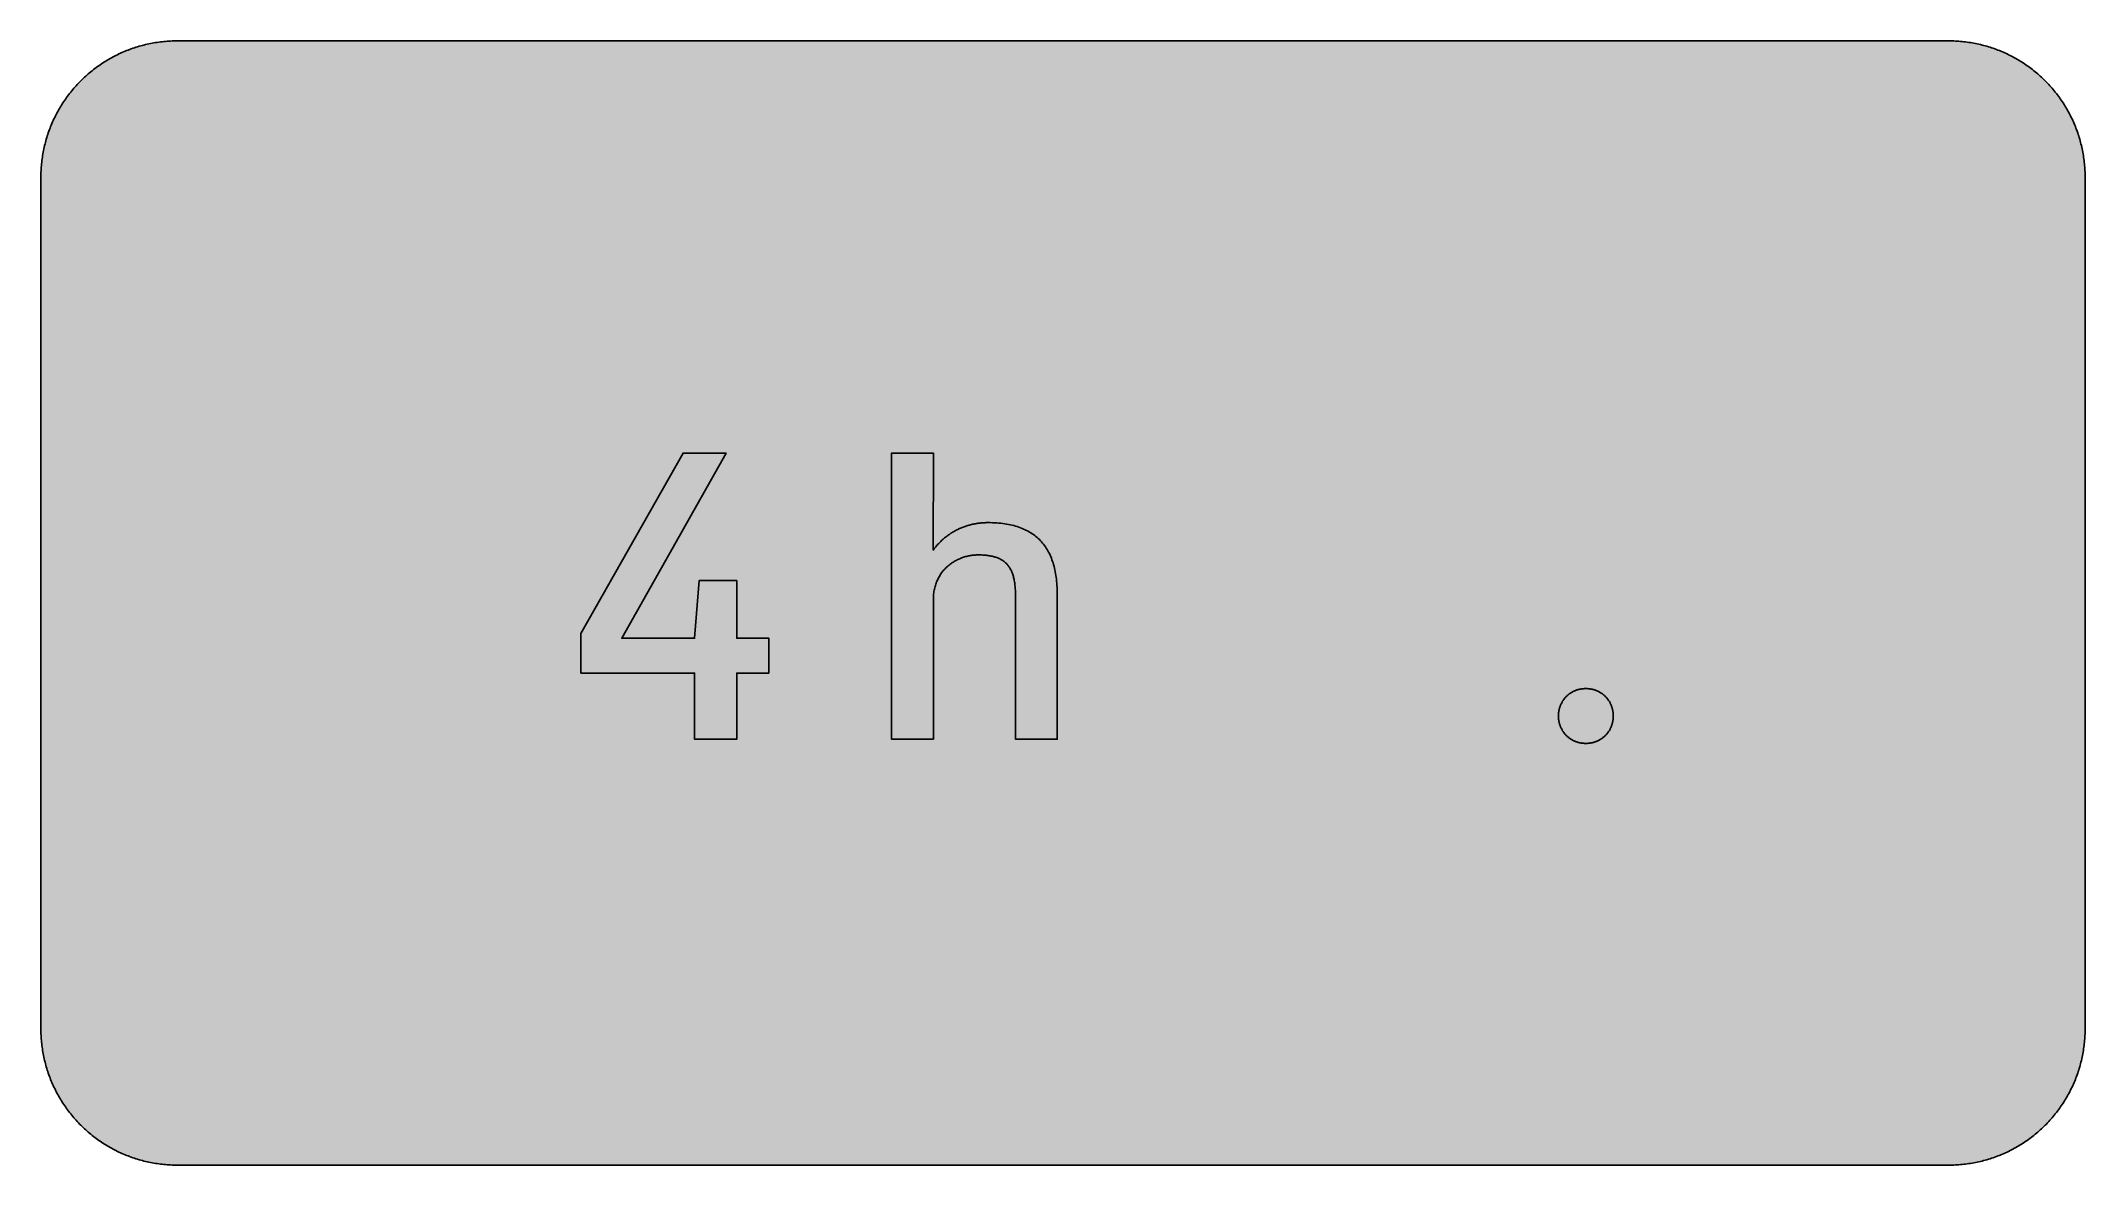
# Model space of a CAD drawing. Header units: millimetres. Extents: x 0 to 212, y 0 to 116.
import ezdxf

# ---------------------------------------------------------------- set-up
doc = ezdxf.new("R2010")
doc.units = ezdxf.units.MM

msp = doc.modelspace()

# ---------------------------------------------------------------- hatches: boundary and pattern name
for color, points in [(254, [(14.1633, 0.0536), (13.9878, 0.0533), (13.8125, 0.0559), (13.6373, 0.061), (13.462, 0.0686), (13.2893, 0.0787), (13.114, 0.0914), (12.9413, 0.1041), (12.7686, 0.1219), (12.5959, 0.1397), (12.4231, 0.16), (12.2504, 0.1829), (12.0777, 0.2057), (11.9075, 0.2337), (11.7373, 0.2616), (11.5672, 0.2921), (11.397, 0.3251), (11.2268, 0.3607), (11.0592, 0.3988), (10.8915, 0.4369), (10.7239, 0.4775), (10.5562, 0.5207), (10.3886, 0.5664), (10.2235, 0.6121), (10.0584, 0.6629), (9.8933, 0.7137), (9.7307, 0.7671), (9.5682, 0.8204), (9.4056, 0.8788), (9.2431, 0.9373), (9.083, 0.9982), (8.923, 1.0617), (8.763, 1.1252), (8.6055, 1.1938), (8.4455, 1.2624), (8.2906, 1.331), (8.1331, 1.4046), (7.9781, 1.4783), (7.8232, 1.5545), (7.6708, 1.6332), (7.5184, 1.7145), (7.366, 1.7958), (7.2161, 1.8796), (7.0663, 1.966), (6.919, 2.0523), (6.7716, 2.1438), (6.6243, 2.2352), (6.4795, 2.3266), (6.3348, 2.4232), (6.19, 2.5197), (6.0477, 2.6187), (5.908, 2.7178), (5.7683, 2.8194), (5.6286, 2.9235), (5.4915, 3.0302), (5.3543, 3.1369), (5.2197, 3.2461), (5.0851, 3.3579), (4.953, 3.4722), (4.8209, 3.5865), (4.6914, 3.7033), (4.5644, 3.8202), (4.4348, 3.9395), (4.3104, 4.0615), (4.1859, 4.1859), (4.0615, 4.3104), (3.9395, 4.4348), (3.8202, 4.5618), (3.7033, 4.6914), (3.5865, 4.8209), (3.4722, 4.953), (3.3579, 5.0851), (3.2487, 5.2197), (3.1369, 5.3543), (3.0302, 5.4915), (2.9235, 5.6286), (2.8194, 5.7683), (2.7178, 5.908), (2.6187, 6.0477), (2.5197, 6.19), (2.4232, 6.3348), (2.3266, 6.477), (2.2352, 6.6243), (2.1438, 6.7691), (2.0523, 6.919), (1.966, 7.0663), (1.8796, 7.2161), (1.7958, 7.366), (1.7145, 7.5184), (1.6332, 7.6708), (1.5545, 7.8232), (1.4783, 7.9781), (1.4046, 8.1331), (1.331, 8.2906), (1.2598, 8.4455), (1.1913, 8.603), (1.1252, 8.763), (1.0592, 8.923), (0.9982, 9.083), (0.9373, 9.2431), (0.8763, 9.4056), (0.8204, 9.5682), (0.7645, 9.7307), (0.7112, 9.8933), (0.6604, 10.0584), (0.6121, 10.2235), (0.5639, 10.3911), (0.5207, 10.5562), (0.4775, 10.7239), (0.4343, 10.8915), (0.3962, 11.0592), (0.3607, 11.2268), (0.3251, 11.397), (0.2921, 11.5672), (0.2616, 11.7373), (0.2311, 11.9075), (0.2057, 12.0802), (0.1803, 12.2504), (0.1575, 12.4231), (0.1372, 12.5959), (0.1194, 12.7686), (0.1041, 12.9413), (0.0889, 13.1166), (0.0787, 13.2893), (0.0686, 13.4645), (0.061, 13.6373), (0.0559, 13.8125), (0.0508, 13.9878), (0.0508, 14.163), (0.0522, 102.3592), (0.0508, 102.5322), (0.0559, 102.7074), (0.061, 102.8827), (0.0686, 103.058), (0.0787, 103.2307), (0.0889, 103.4059), (0.1041, 103.5787), (0.1194, 103.7514), (0.1372, 103.9241), (0.1575, 104.0968), (0.1803, 104.2695), (0.2057, 104.4423), (0.2311, 104.6124), (0.2616, 104.7826), (0.2921, 104.9528), (0.3251, 105.123), (0.3607, 105.2932), (0.3962, 105.4608), (0.4343, 105.6284), (0.4775, 105.7961), (0.5207, 105.9637), (0.5639, 106.1314), (0.6121, 106.2965), (0.6604, 106.4616), (0.7112, 106.6267), (0.7645, 106.7892), (0.8204, 106.9518), (0.8763, 107.1143), (0.9373, 107.2769), (0.9982, 107.4369), (1.0592, 107.5969), (1.1252, 107.757), (1.1913, 107.9144), (1.2598, 108.0745), (1.331, 108.2294), (1.4046, 108.3869), (1.4783, 108.5418), (1.5545, 108.6968), (1.6332, 108.8492), (1.7145, 109.0016), (1.7958, 109.154), (1.8796, 109.3038), (1.966, 109.4537), (2.0523, 109.601), (2.1438, 109.7483), (2.2352, 109.8956), (2.3266, 110.0404), (2.4232, 110.1852), (2.5197, 110.33), (2.6187, 110.4722), (2.7178, 110.6119), (2.8194, 110.7516), (2.9235, 110.8913), (3.0302, 111.0285), (3.1369, 111.1656), (3.2487, 111.3003), (3.3579, 111.4349), (3.4722, 111.567), (3.5865, 111.699), (3.7033, 111.8286), (3.8202, 111.9556), (3.9395, 112.0851), (4.0615, 112.2096), (4.1859, 112.334), (4.3104, 112.4585), (4.4348, 112.5804), (4.5644, 112.6998), (4.6914, 112.8166), (4.8209, 112.9335), (4.953, 113.0478), (5.0851, 113.1621), (5.2197, 113.2713), (5.3543, 113.3831), (5.4915, 113.4897), (5.6286, 113.5964), (5.7683, 113.7006), (5.908, 113.8022), (6.0477, 113.9012), (6.19, 114.0003), (6.3348, 114.0968), (6.4795, 114.1933), (6.6243, 114.2848), (6.7716, 114.3762), (6.919, 114.4676), (7.0663, 114.554), (7.2161, 114.6404), (7.366, 114.7242), (7.5184, 114.8055), (7.6708, 114.8867), (7.8232, 114.9655), (7.9781, 115.0417), (8.1331, 115.1153), (8.2906, 115.189), (8.4455, 115.2601), (8.6055, 115.3287), (8.763, 115.3947), (8.923, 115.4608), (9.083, 115.5217), (9.2431, 115.5827), (9.4056, 115.6437), (9.5682, 115.6995), (9.7307, 115.7554), (9.8933, 115.8088), (10.0584, 115.8596), (10.2235, 115.9078), (10.3886, 115.9561), (10.5562, 115.9993), (10.7239, 116.0424), (10.8915, 116.0856), (11.0592, 116.1237), (11.2268, 116.1593), (11.397, 116.1948), (11.5672, 116.2279), (11.7373, 116.2583), (11.9075, 116.2888), (12.0777, 116.3142), (12.2504, 116.3396), (12.4231, 116.3625), (12.5959, 116.3828), (12.7686, 116.4006), (12.9413, 116.4158), (13.114, 116.4311), (13.2893, 116.4412), (13.462, 116.4514), (13.6373, 116.459), (13.8125, 116.4641), (13.9878, 116.4692), (14.163, 116.4692), (197.6078, 116.4703), (197.7822, 116.4692), (197.9574, 116.4641), (198.1327, 116.459), (198.3054, 116.4514), (198.4807, 116.4412), (198.6534, 116.4311), (198.8287, 116.4158), (199.0014, 116.4006), (199.1741, 116.3828), (199.3468, 116.3625), (199.5195, 116.3396), (199.6897, 116.3142), (199.8624, 116.2888), (200.0326, 116.2583), (200.2028, 116.2279), (200.373, 116.1948), (200.5432, 116.1593), (200.7108, 116.1237), (200.8784, 116.0856), (201.0461, 116.0424), (201.2137, 115.9993), (201.3788, 115.9561), (201.5465, 115.9078), (201.7116, 115.8596), (201.8767, 115.8088), (202.0392, 115.7554), (202.2018, 115.6995), (202.3643, 115.6437), (202.5269, 115.5827), (202.6869, 115.5217), (202.8469, 115.4608), (203.007, 115.3947), (203.167, 115.3287), (203.3245, 115.2601), (203.4794, 115.189), (203.6369, 115.1153), (203.7918, 115.0417), (203.9468, 114.9655), (204.0992, 114.8867), (204.2516, 114.8055), (204.404, 114.7242), (204.5538, 114.6404), (204.7037, 114.554), (204.8535, 114.4676), (205.0009, 114.3762), (205.1456, 114.2848), (205.293, 114.1933), (205.4352, 114.0968), (205.58, 114.0003), (205.7222, 113.9012), (205.8619, 113.8022), (206.0016, 113.7006), (206.1413, 113.5964), (206.2785, 113.4897), (206.4156, 113.3831), (206.5503, 113.2713), (206.6849, 113.1621), (206.817, 113.0478), (206.949, 112.9335), (207.0786, 112.8166), (207.2081, 112.6998), (207.3351, 112.5804), (207.4596, 112.4585), (207.584, 112.334), (207.7085, 112.2096), (207.8304, 112.0851), (207.9498, 111.9556), (208.0666, 111.8286), (208.1835, 111.699), (208.2978, 111.567), (208.4121, 111.4349), (208.5238, 111.3003), (208.6331, 111.1656), (208.7397, 111.0285), (208.8464, 110.8913), (208.9506, 110.7516), (209.0522, 110.6119), (209.1512, 110.4722), (209.2503, 110.33), (209.3468, 110.1852), (209.4433, 110.0404), (209.5348, 109.8956), (209.6262, 109.7483), (209.7176, 109.601), (209.804, 109.4537), (209.8904, 109.3038), (209.9742, 109.154), (210.0555, 109.0016), (210.1367, 108.8492), (210.2155, 108.6968), (210.2917, 108.5418), (210.3653, 108.3869), (210.439, 108.2294), (210.5076, 108.0745), (210.5762, 107.9144), (210.6447, 107.757), (210.7082, 107.5969), (210.7717, 107.4369), (210.8327, 107.2769), (210.8911, 107.1143), (210.9495, 106.9518), (211.0029, 106.7892), (211.0562, 106.6267), (211.107, 106.4616), (211.1578, 106.2965), (211.2035, 106.1314), (211.2493, 105.9637), (211.2924, 105.7961), (211.3331, 105.6284), (211.3712, 105.4608), (211.4093, 105.2932), (211.4448, 105.123), (211.4779, 104.9528), (211.5083, 104.7826), (211.5363, 104.6124), (211.5642, 104.4423), (211.5871, 104.2695), (211.6099, 104.0968), (211.6303, 103.9241), (211.648, 103.7514), (211.6658, 103.5787), (211.6785, 103.4059), (211.6912, 103.2307), (211.7014, 103.058), (211.709, 102.8827), (211.7141, 102.7074), (211.7166, 102.5322), (211.7166, 102.3569), (211.7189, 14.1647), (211.7166, 13.9878), (211.7141, 13.8125), (211.709, 13.6373), (211.7014, 13.4645), (211.6912, 13.2893), (211.6785, 13.1166), (211.6658, 12.9413), (211.648, 12.7686), (211.6303, 12.5959), (211.6099, 12.4231), (211.5871, 12.2504), (211.5642, 12.0802), (211.5363, 11.9075), (211.5083, 11.7373), (211.4779, 11.5672), (211.4448, 11.397), (211.4093, 11.2268), (211.3712, 11.0592), (211.3331, 10.8915), (211.2924, 10.7239), (211.2493, 10.5562), (211.2035, 10.3911), (211.1578, 10.2235), (211.107, 10.0584), (211.0562, 9.8933), (211.0029, 9.7307), (210.9495, 9.5682), (210.8911, 9.4056), (210.8327, 9.2431), (210.7717, 9.083), (210.7082, 8.923), (210.6447, 8.763), (210.5762, 8.603), (210.5076, 8.4455), (210.439, 8.2906), (210.3653, 8.1331), (210.2917, 7.9781), (210.2155, 7.8232), (210.1367, 7.6708), (210.0555, 7.5184), (209.9742, 7.366), (209.8904, 7.2161), (209.804, 7.0663), (209.7176, 6.919), (209.6262, 6.7691), (209.5348, 6.6243), (209.4433, 6.477), (209.3468, 6.3348), (209.2503, 6.19), (209.1512, 6.0477), (209.0522, 5.908), (208.9506, 5.7683), (208.8464, 5.6286), (208.7397, 5.4915), (208.6331, 5.3543), (208.5238, 5.2197), (208.4121, 5.0851), (208.2978, 4.953), (208.1835, 4.8209), (208.0666, 4.6914), (207.9498, 4.5618), (207.8304, 4.4348), (207.7085, 4.3104), (207.584, 4.1859), (207.4596, 4.0615), (207.3351, 3.9395), (207.2081, 3.8202), (207.0786, 3.7033), (206.949, 3.5865), (206.817, 3.4722), (206.6849, 3.3579), (206.5503, 3.2461), (206.4156, 3.1369), (206.2785, 3.0302), (206.1413, 2.9235), (206.0016, 2.8194), (205.8619, 2.7178), (205.7222, 2.6187), (205.58, 2.5197), (205.4352, 2.4232), (205.293, 2.3266), (205.1456, 2.2352), (205.0009, 2.1438), (204.8535, 2.0523), (204.7037, 1.966), (204.5538, 1.8796), (204.404, 1.7958), (204.2516, 1.7145), (204.0992, 1.6332), (203.9468, 1.5545), (203.7918, 1.4783), (203.6369, 1.4046), (203.4794, 1.331), (203.3245, 1.2624), (203.167, 1.1938), (203.007, 1.1252), (202.8469, 1.0617), (202.6869, 0.9982), (202.5269, 0.9373), (202.3643, 0.8788), (202.2018, 0.8204), (202.0392, 0.7671), (201.8767, 0.7137), (201.7116, 0.6629), (201.5465, 0.6121), (201.3788, 0.5664), (201.2137, 0.5207), (201.0461, 0.4775), (200.8784, 0.4369), (200.7108, 0.3988), (200.5432, 0.3607), (200.373, 0.3251), (200.2028, 0.2921), (200.0326, 0.2616), (199.8624, 0.2337), (199.6897, 0.2057), (199.5195, 0.1829), (199.3468, 0.16), (199.1741, 0.1397), (199.0014, 0.1219), (198.8287, 0.1041), (198.6534, 0.0914), (198.4807, 0.0787), (198.3054, 0.0686), (198.1327, 0.061), (197.9574, 0.0559), (197.7822, 0.0533), (197.6069, 0.0533)]), (59, [(75.4422, 51.0078), (75.4422, 54.6072), (72.0975, 54.6072), (72.0975, 60.5755), (68.2032, 60.5755), (67.7376, 54.6072), (60.2022, 54.6072), (70.9965, 73.7842), (66.5522, 73.7842), (55.9689, 55.1145), (55.9689, 51.0078), (67.7376, 51.0078), (67.7376, 44.1508), (72.0975, 44.1508), (72.0975, 51.0078)]), (59, [(92.4595, 44.1508), (92.4595, 58.5858), (92.4611, 58.735), (92.4662, 58.8797), (92.4738, 59.0245), (92.489, 59.1668), (92.5043, 59.3065), (92.5246, 59.4436), (92.5474, 59.5757), (92.5728, 59.7078), (92.6033, 59.8373), (92.6363, 59.9643), (92.6719, 60.0888), (92.71, 60.2082), (92.7506, 60.3275), (92.7964, 60.4444), (92.8446, 60.5587), (92.8929, 60.6704), (92.9462, 60.7797), (93.0021, 60.8838), (93.058, 60.9879), (93.1189, 61.0895), (93.1824, 61.1886), (93.2459, 61.2851), (93.3145, 61.3791), (93.3831, 61.4731), (93.4542, 61.562), (93.5279, 61.6483), (93.6015, 61.7322), (93.6777, 61.8134), (93.7565, 61.8947), (93.8378, 61.9709), (93.919, 62.0471), (94.0029, 62.1182), (94.0892, 62.1894), (94.1756, 62.2579), (94.2619, 62.324), (94.3508, 62.3875), (94.4423, 62.4459), (94.5337, 62.5069), (94.6252, 62.5627), (94.7191, 62.6161), (94.8131, 62.6669), (94.9096, 62.7177), (95.0062, 62.7634), (95.1027, 62.8091), (95.1992, 62.8523), (95.2983, 62.8929), (95.3948, 62.931), (95.4938, 62.9666), (95.5929, 62.9996), (95.692, 63.0301), (95.7936, 63.0606), (95.8926, 63.086), (95.9917, 63.1114), (96.0933, 63.1342), (96.1923, 63.1546), (96.2914, 63.1723), (96.3905, 63.1876), (96.4895, 63.2028), (96.5886, 63.2155), (96.6876, 63.2231), (96.7842, 63.2308), (96.8807, 63.2358), (96.9772, 63.2409), (97.0737, 63.2409), (97.2007, 63.2409), (97.3277, 63.2384), (97.4496, 63.2333), (97.5716, 63.2282), (97.6884, 63.2206), (97.8052, 63.213), (97.9195, 63.2003), (98.0313, 63.1901), (98.1405, 63.1749), (98.2472, 63.1596), (98.3513, 63.1419), (98.4529, 63.1215), (98.5545, 63.1012), (98.6536, 63.0784), (98.7476, 63.053), (98.8416, 63.025), (98.933, 62.9971), (99.0219, 62.9666), (99.1108, 62.9336), (99.1946, 62.898), (99.2784, 62.8625), (99.3597, 62.8218), (99.4385, 62.7812), (99.5147, 62.738), (99.5883, 62.6923), (99.662, 62.6466), (99.7306, 62.5958), (99.7991, 62.545), (99.8652, 62.4916), (99.9287, 62.4332), (99.9922, 62.3748), (100.0531, 62.3138), (100.109, 62.2529), (100.1649, 62.1868), (100.2208, 62.1182), (100.2716, 62.0471), (100.3224, 61.976), (100.3706, 61.8998), (100.4164, 61.8236), (100.4595, 61.7423), (100.5027, 61.6585), (100.5434, 61.5747), (100.5815, 61.4858), (100.6196, 61.3969), (100.6526, 61.3029), (100.6856, 61.2089), (100.7161, 61.1099), (100.7466, 61.0083), (100.772, 60.9041), (100.7974, 60.7974), (100.8228, 60.6882), (100.8431, 60.5765), (100.8634, 60.4622), (100.8812, 60.3453), (100.899, 60.2234), (100.9142, 60.1015), (100.9269, 59.9745), (100.9371, 59.8449), (100.9472, 59.7129), (100.9548, 59.5782), (100.9599, 59.4411), (100.965, 59.2988), (100.9675, 59.1541), (100.9675, 59.0067), (100.9689, 44.1508), (105.2862, 44.1508), (105.2862, 59.2208), (105.283, 59.4436), (105.2779, 59.6646), (105.2703, 59.883), (105.2576, 60.0964), (105.2424, 60.3098), (105.2246, 60.5155), (105.2043, 60.7212), (105.1789, 60.9219), (105.1509, 61.12), (105.1179, 61.3131), (105.0849, 61.5036), (105.0468, 61.6915), (105.0036, 61.8744), (104.9579, 62.0547), (104.9096, 62.2325), (104.8588, 62.4053), (104.8029, 62.5754), (104.742, 62.7431), (104.681, 62.9056), (104.615, 63.0657), (104.5464, 63.2231), (104.4727, 63.3755), (104.3965, 63.5254), (104.3153, 63.6702), (104.234, 63.8124), (104.1451, 63.9521), (104.0562, 64.0867), (103.9622, 64.2188), (103.8631, 64.3484), (103.7615, 64.4728), (103.6574, 64.5947), (103.5507, 64.7116), (103.4364, 64.8259), (103.3221, 64.9376), (103.2027, 65.0443), (103.0808, 65.1485), (102.9538, 65.2475), (102.8243, 65.344), (102.6897, 65.438), (102.5525, 65.5269), (102.4128, 65.6133), (102.268, 65.6946), (102.1182, 65.7733), (101.9658, 65.8495), (101.8108, 65.9206), (101.6508, 65.9892), (101.4882, 66.0527), (101.3206, 66.1137), (101.1504, 66.1695), (100.9752, 66.2229), (100.7974, 66.2737), (100.6145, 66.3194), (100.4291, 66.3626), (100.2386, 66.4007), (100.0455, 66.4362), (99.8499, 66.4667), (99.6467, 66.4947), (99.4435, 66.5175), (99.2327, 66.5378), (99.0219, 66.5556), (98.8035, 66.5683), (98.585, 66.5785), (98.359, 66.5836), (98.1304, 66.5861), (98.0288, 66.5836), (97.9246, 66.5836), (97.823, 66.5785), (97.7214, 66.5734), (97.6173, 66.5683), (97.5157, 66.5607), (97.4141, 66.5505), (97.3125, 66.5404), (97.2109, 66.5302), (97.1118, 66.5175), (97.0102, 66.5023), (96.9112, 66.487), (96.8096, 66.4693), (96.7105, 66.4515), (96.6114, 66.4312), (96.5124, 66.4108), (96.4133, 66.388), (96.3168, 66.3626), (96.2177, 66.3372), (96.1212, 66.3118), (96.0247, 66.2838), (95.9282, 66.2534), (95.8317, 66.2229), (95.7377, 66.1899), (95.6437, 66.1568), (95.5472, 66.1213), (95.4532, 66.0857), (95.3618, 66.0476), (95.2678, 66.007), (95.1763, 65.9663), (95.0849, 65.9257), (94.9935, 65.8825), (94.902, 65.8368), (94.8131, 65.7911), (94.7242, 65.7428), (94.6353, 65.6946), (94.5464, 65.6438), (94.4601, 65.5904), (94.3737, 65.5371), (94.2873, 65.4837), (94.201, 65.4279), (94.1172, 65.3694), (94.0333, 65.311), (93.9495, 65.2501), (93.8682, 65.1891), (93.7844, 65.1256), (93.7057, 65.0621), (93.6244, 64.9961), (93.5457, 64.9275), (93.4669, 64.8589), (93.3882, 64.7903), (93.312, 64.7192), (93.2358, 64.6455), (93.1596, 64.5719), (93.0859, 64.4957), (93.0123, 64.4169), (92.9411, 64.3382), (92.8675, 64.2595), (92.7989, 64.1782), (92.7278, 64.0944), (92.6592, 64.0105), (92.5906, 63.9242), (92.5246, 63.8378), (92.4585, 63.7489), (92.4595, 73.7842), (88.1422, 73.7842), (88.1422, 44.1508)]), (59, [(157.1872, 46.5635), (157.1879, 46.4871), (157.1904, 46.4134), (157.193, 46.3398), (157.2006, 46.2661), (157.2082, 46.1924), (157.2184, 46.1213), (157.2285, 46.0502), (157.2412, 45.9791), (157.2565, 45.908), (157.2717, 45.8394), (157.2895, 45.7708), (157.3098, 45.7022), (157.3301, 45.6362), (157.353, 45.5701), (157.3784, 45.5041), (157.4038, 45.4406), (157.4292, 45.3771), (157.4597, 45.3136), (157.4876, 45.2526), (157.5206, 45.1917), (157.5537, 45.1307), (157.5867, 45.0723), (157.6222, 45.0139), (157.6603, 44.958), (157.6984, 44.9021), (157.7365, 44.8462), (157.7772, 44.7929), (157.8204, 44.7396), (157.8635, 44.6888), (157.9093, 44.638), (157.955, 44.5872), (158.0007, 44.5389), (158.049, 44.4932), (158.0998, 44.4475), (158.148, 44.4017), (158.2014, 44.3586), (158.2522, 44.3179), (158.308, 44.2773), (158.3614, 44.2366), (158.4173, 44.1985), (158.4757, 44.1604), (158.5341, 44.1249), (158.5925, 44.0919), (158.6509, 44.0588), (158.7119, 44.0284), (158.7754, 43.9979), (158.8364, 43.9699), (158.8999, 43.942), (158.9659, 43.9166), (159.0294, 43.8912), (159.0954, 43.8709), (159.164, 43.848), (159.2301, 43.8302), (159.2986, 43.8125), (159.3672, 43.7947), (159.4383, 43.782), (159.5095, 43.7667), (159.5806, 43.7566), (159.6517, 43.7464), (159.7254, 43.7388), (159.799, 43.7337), (159.8727, 43.7286), (159.9463, 43.7261), (160.0225, 43.7236), (160.0962, 43.7261), (160.1724, 43.7286), (160.2461, 43.7337), (160.3197, 43.7388), (160.3908, 43.7464), (160.4645, 43.7566), (160.5356, 43.7667), (160.6067, 43.782), (160.6753, 43.7947), (160.7439, 43.8125), (160.8125, 43.8302), (160.8811, 43.848), (160.9471, 43.8709), (161.0131, 43.8912), (161.0792, 43.9166), (161.1427, 43.942), (161.2062, 43.9699), (161.2697, 43.9979), (161.3306, 44.0284), (161.3916, 44.0588), (161.4526, 44.0919), (161.511, 44.1249), (161.5694, 44.1604), (161.6253, 44.1985), (161.6812, 44.2366), (161.737, 44.2773), (161.7904, 44.3179), (161.8437, 44.3586), (161.8945, 44.4017), (161.9453, 44.4475), (161.9961, 44.4932), (162.0444, 44.5389), (162.0901, 44.5872), (162.1358, 44.638), (162.1815, 44.6888), (162.2247, 44.7396), (162.2679, 44.7929), (162.3085, 44.8462), (162.3466, 44.9021), (162.3847, 44.958), (162.4228, 45.0139), (162.4584, 45.0723), (162.4914, 45.1307), (162.5244, 45.1917), (162.5575, 45.2526), (162.5854, 45.3136), (162.6159, 45.3771), (162.6413, 45.4406), (162.6667, 45.5041), (162.6921, 45.5701), (162.7149, 45.6362), (162.7353, 45.7022), (162.7556, 45.7708), (162.7734, 45.8394), (162.7886, 45.908), (162.8038, 45.9791), (162.8165, 46.0502), (162.8267, 46.1213), (162.8369, 46.1924), (162.8445, 46.2661), (162.8521, 46.3398), (162.8546, 46.4134), (162.8572, 46.4871), (162.8597, 46.5633), (162.8572, 46.6369), (162.8546, 46.7106), (162.8521, 46.7868), (162.8445, 46.8579), (162.8369, 46.9316), (162.8267, 47.0027), (162.8165, 47.0764), (162.8038, 47.1449), (162.7886, 47.2161), (162.7734, 47.2846), (162.7556, 47.3532), (162.7353, 47.4218), (162.7149, 47.4878), (162.6921, 47.5539), (162.6667, 47.6199), (162.6413, 47.6834), (162.6159, 47.7469), (162.5854, 47.8104), (162.5575, 47.8714), (162.5244, 47.9323), (162.4914, 47.9933), (162.4584, 48.0517), (162.4228, 48.1101), (162.3847, 48.166), (162.3466, 48.2219), (162.3085, 48.2778), (162.2679, 48.3311), (162.2247, 48.3845), (162.1815, 48.4353), (162.1358, 48.4861), (162.0901, 48.5343), (162.0444, 48.5826), (161.9961, 48.6308), (161.9453, 48.6766), (161.8945, 48.7197), (161.8437, 48.7629), (161.7904, 48.8061), (161.737, 48.8467), (161.6812, 48.8874), (161.6253, 48.9255), (161.5694, 48.961), (161.511, 48.9966), (161.4526, 49.0322), (161.3916, 49.0652), (161.3306, 49.0957), (161.2697, 49.1261), (161.2062, 49.1541), (161.1427, 49.182), (161.0792, 49.2074), (161.0131, 49.2303), (160.9471, 49.2531), (160.8811, 49.2735), (160.8125, 49.2938), (160.7439, 49.3116), (160.6753, 49.3268), (160.6067, 49.342), (160.5356, 49.3547), (160.4645, 49.3674), (160.3908, 49.3751), (160.3197, 49.3852), (160.2461, 49.3903), (160.1724, 49.3954), (160.0962, 49.3979), (160.0225, 49.3979), (159.9463, 49.3979), (159.8727, 49.3954), (159.799, 49.3903), (159.7254, 49.3852), (159.6517, 49.3751), (159.5806, 49.3674), (159.5095, 49.3547), (159.4383, 49.342), (159.3672, 49.3268), (159.2986, 49.3116), (159.2301, 49.2938), (159.164, 49.2735), (159.0954, 49.2531), (159.0294, 49.2303), (158.9659, 49.2074), (158.8999, 49.182), (158.8364, 49.1541), (158.7754, 49.1261), (158.7119, 49.0957), (158.6509, 49.0652), (158.5925, 49.0322), (158.5341, 48.9966), (158.4757, 48.961), (158.4173, 48.9255), (158.3614, 48.8874), (158.308, 48.8467), (158.2522, 48.8061), (158.2014, 48.7629), (158.148, 48.7197), (158.0998, 48.6766), (158.049, 48.6308), (158.0007, 48.5826), (157.955, 48.5343), (157.9093, 48.4861), (157.8635, 48.4353), (157.8204, 48.3845), (157.7772, 48.3311), (157.7365, 48.2778), (157.6984, 48.2219), (157.6603, 48.166), (157.6222, 48.1101), (157.5867, 48.0517), (157.5537, 47.9933), (157.5206, 47.9323), (157.4876, 47.8714), (157.4597, 47.8104), (157.4292, 47.7469), (157.4038, 47.6834), (157.3784, 47.6199), (157.353, 47.5539), (157.3301, 47.4878), (157.3098, 47.4218), (157.2895, 47.3532), (157.2717, 47.2846), (157.2565, 47.2161), (157.2412, 47.1449), (157.2285, 47.0764), (157.2184, 47.0027), (157.2082, 46.9316), (157.2006, 46.8579), (157.193, 46.7868), (157.1904, 46.7106), (157.1879, 46.6369), (157.1854, 46.5633)])]:
    msp.add_hatch(color=color).paths.add_polyline_path(points)
h = msp.add_hatch(color=59)
h.paths.add_polyline_path([(14.1633, 3.5814), (13.8887, 3.5839), (13.6169, 3.5941), (13.3477, 3.6119), (13.081, 3.6347), (12.8143, 3.6652), (12.5501, 3.7008), (12.2885, 3.7465), (12.0294, 3.7948), (11.7729, 3.8506), (11.5164, 3.9141), (11.2649, 3.9827), (11.016, 4.0564), (10.7671, 4.1351), (10.5232, 4.2215), (10.2819, 4.3129), (10.0432, 4.412), (9.8069, 4.5161), (9.5733, 4.6228), (9.3447, 4.7371), (9.1186, 4.8565), (8.8951, 4.9809), (8.6741, 5.113), (8.4582, 5.2476), (8.2448, 5.3873), (8.0366, 5.5321), (7.8308, 5.682), (7.6276, 5.8369), (7.4295, 5.9969), (7.2365, 6.1595), (7.046, 6.3297), (6.8605, 6.5024), (6.6777, 6.6802), (6.5024, 6.8605), (6.3271, 7.046), (6.1595, 7.2365), (5.9969, 7.432), (5.8369, 7.6302), (5.682, 7.8308), (5.5321, 8.0366), (5.3873, 8.2448), (5.2451, 8.4582), (5.1105, 8.6741), (4.9809, 8.8951), (4.8565, 9.1186), (4.7371, 9.3447), (4.6228, 9.5758), (4.5136, 9.8069), (4.4094, 10.0432), (4.3129, 10.2819), (4.2215, 10.5232), (4.1351, 10.7696), (4.0538, 11.016), (3.9802, 11.2649), (3.9116, 11.5189), (3.8506, 11.7729), (3.7948, 12.0294), (3.744, 12.2911), (3.7008, 12.5527), (3.6627, 12.8143), (3.6322, 13.081), (3.6093, 13.3502), (3.5916, 13.6195), (3.5814, 13.8913), (3.5789, 14.163), (3.58, 102.3592), (3.5814, 102.6312), (3.5916, 102.903), (3.6093, 103.1723), (3.6322, 103.439), (3.6627, 103.7057), (3.7008, 103.9698), (3.744, 104.2314), (3.7948, 104.4905), (3.8506, 104.7471), (3.9116, 105.0036), (3.9802, 105.2551), (4.0538, 105.504), (4.1351, 105.7529), (4.2215, 105.9967), (4.3129, 106.238), (4.4094, 106.4768), (4.5136, 106.713), (4.6228, 106.9467), (4.7371, 107.1753), (4.8565, 107.4014), (4.9809, 107.6249), (5.1105, 107.8459), (5.2451, 108.0618), (5.3873, 108.2751), (5.5321, 108.4834), (5.682, 108.6891), (5.8369, 108.8923), (5.9969, 109.0905), (6.1595, 109.2835), (6.3271, 109.474), (6.5024, 109.6594), (6.6777, 109.8423), (6.8605, 110.0176), (7.046, 110.1928), (7.2365, 110.3605), (7.4295, 110.523), (7.6276, 110.683), (7.8308, 110.838), (8.0366, 110.9878), (8.2448, 111.1326), (8.4582, 111.2749), (8.6741, 111.4095), (8.8951, 111.539), (9.1186, 111.6635), (9.3447, 111.7829), (9.5733, 111.8972), (9.8069, 112.0064), (10.0432, 112.1105), (10.2819, 112.207), (10.5232, 112.2985), (10.7671, 112.3848), (11.016, 112.4661), (11.2649, 112.5398), (11.5164, 112.6084), (11.7729, 112.6693), (12.0294, 112.7252), (12.2885, 112.776), (12.5501, 112.8192), (12.8143, 112.8573), (13.081, 112.8878), (13.3477, 112.9106), (13.6169, 112.9284), (13.8887, 112.9386), (14.163, 112.9411), (197.6078, 112.9425), (197.8787, 112.9386), (198.1505, 112.9284), (198.4197, 112.9106), (198.689, 112.8878), (198.9557, 112.8573), (199.2173, 112.8192), (199.4789, 112.776), (199.7405, 112.7252), (199.9971, 112.6693), (200.2511, 112.6084), (200.5051, 112.5398), (200.754, 112.4661), (201.0004, 112.3848), (201.2467, 112.2985), (201.488, 112.207), (201.7268, 112.1105), (201.963, 112.0064), (202.1942, 111.8972), (202.4253, 111.7829), (202.6514, 111.6635), (202.8749, 111.539), (203.0959, 111.4095), (203.3118, 111.2749), (203.5251, 111.1326), (203.7334, 110.9878), (203.9391, 110.838), (204.1398, 110.683), (204.3379, 110.523), (204.5335, 110.3605), (204.724, 110.1928), (204.9094, 110.0176), (205.0898, 109.8423), (205.2676, 109.6594), (205.4403, 109.474), (205.6105, 109.2835), (205.773, 109.0905), (205.933, 108.8923), (206.088, 108.6891), (206.2378, 108.4834), (206.3826, 108.2751), (206.5223, 108.0618), (206.6569, 107.8459), (206.789, 107.6249), (206.9135, 107.4014), (207.0329, 107.1753), (207.1472, 106.9467), (207.2538, 106.713), (207.358, 106.4768), (207.457, 106.238), (207.5485, 105.9967), (207.6348, 105.7529), (207.7136, 105.504), (207.7872, 105.2551), (207.8558, 105.0036), (207.9193, 104.7471), (207.9752, 104.4905), (208.0235, 104.2314), (208.0692, 103.9698), (208.1047, 103.7057), (208.1352, 103.439), (208.1581, 103.1723), (208.1759, 102.903), (208.186, 102.6312), (208.1911, 102.3569), (208.1911, 14.1647), (208.186, 13.8913), (208.1759, 13.6195), (208.1581, 13.3502), (208.1352, 13.081), (208.1047, 12.8143), (208.0692, 12.5527), (208.0235, 12.2911), (207.9752, 12.0294), (207.9193, 11.7729), (207.8558, 11.5189), (207.7872, 11.2649), (207.7136, 11.016), (207.6348, 10.7696), (207.5485, 10.5232), (207.457, 10.2819), (207.358, 10.0432), (207.2538, 9.8069), (207.1472, 9.5758), (207.0329, 9.3447), (206.9135, 9.1186), (206.789, 8.8951), (206.6569, 8.6741), (206.5223, 8.4582), (206.3826, 8.2448), (206.2378, 8.0366), (206.088, 7.8308), (205.933, 7.6302), (205.773, 7.432), (205.6105, 7.2365), (205.4403, 7.046), (205.2676, 6.8605), (205.0898, 6.6802), (204.9094, 6.5024), (204.724, 6.3297), (204.5335, 6.1595), (204.3379, 5.9969), (204.1398, 5.8369), (203.9391, 5.682), (203.7334, 5.5321), (203.5251, 5.3873), (203.3118, 5.2476), (203.0959, 5.113), (202.8749, 4.9809), (202.6514, 4.8565), (202.4253, 4.7371), (202.1942, 4.6228), (201.963, 4.5161), (201.7268, 4.412), (201.488, 4.3129), (201.2467, 4.2215), (201.0004, 4.1351), (200.754, 4.0564), (200.5051, 3.9827), (200.2511, 3.9141), (199.9971, 3.8506), (199.7405, 3.7948), (199.4789, 3.7465), (199.2173, 3.7008), (198.9557, 3.6652), (198.689, 3.6347), (198.4197, 3.6119), (198.1505, 3.5941), (197.8787, 3.5839), (197.6069, 3.5789)])
h.paths.add_polyline_path([(14.1633, 8.8731), (14.0259, 8.8748), (13.8887, 8.8798), (13.7541, 8.8875), (13.622, 8.9002), (13.4874, 8.9154), (13.3553, 8.9332), (13.2258, 8.9535), (13.0962, 8.9789), (12.9667, 9.0068), (12.8397, 9.0373), (12.7127, 9.0729), (12.5882, 9.1084), (12.4663, 9.1491), (12.3419, 9.1923), (12.2225, 9.238), (12.1031, 9.2888), (11.9837, 9.3396), (11.8694, 9.3929), (11.7526, 9.4513), (11.6408, 9.5098), (11.5291, 9.5733), (11.4198, 9.6368), (11.3106, 9.7053), (11.2039, 9.7765), (11.0998, 9.8476), (10.9957, 9.9238), (10.8966, 10), (10.7975, 10.0787), (10.6985, 10.1625), (10.6045, 10.2464), (10.5105, 10.3327), (10.4216, 10.4216), (10.3327, 10.5131), (10.2464, 10.6045), (10.16, 10.701), (10.0787, 10.7975), (10, 10.8966), (9.9212, 10.9982), (9.8476, 11.0998), (9.7739, 11.2039), (9.7053, 11.3106), (9.6368, 11.4198), (9.5707, 11.5291), (9.5098, 11.6408), (9.4488, 11.7551), (9.3929, 11.8694), (9.337, 11.9863), (9.2862, 12.1031), (9.238, 12.2225), (9.1923, 12.3444), (9.1491, 12.4663), (9.1084, 12.5908), (9.0703, 12.7152), (9.0373, 12.8397), (9.0068, 12.9692), (8.9789, 13.0962), (8.9535, 13.2258), (8.9306, 13.3579), (8.9129, 13.4899), (8.8976, 13.622), (8.8849, 13.7566), (8.8773, 13.8913), (8.8722, 14.0259), (8.8697, 14.163), (8.8717, 102.3592), (8.8722, 102.4941), (8.8773, 102.6312), (8.8849, 102.7659), (8.8976, 102.8979), (8.9129, 103.0326), (8.9306, 103.1646), (8.9535, 103.2942), (8.9789, 103.4237), (9.0068, 103.5533), (9.0373, 103.6803), (9.0703, 103.8073), (9.1084, 103.9317), (9.1491, 104.0536), (9.1923, 104.1781), (9.238, 104.2975), (9.2862, 104.4169), (9.337, 104.5362), (9.3929, 104.6505), (9.4488, 104.7674), (9.5098, 104.8791), (9.5707, 104.9909), (9.6368, 105.1001), (9.7053, 105.2093), (9.7739, 105.316), (9.8476, 105.4202), (9.9212, 105.5243), (10, 105.6234), (10.0787, 105.7224), (10.16, 105.8215), (10.2464, 105.9155), (10.3327, 106.0094), (10.4216, 106.0983), (10.5105, 106.1872), (10.6045, 106.2736), (10.6985, 106.36), (10.7975, 106.4412), (10.8966, 106.52), (10.9957, 106.5987), (11.0998, 106.6724), (11.2039, 106.746), (11.3106, 106.8146), (11.4198, 106.8832), (11.5291, 106.9492), (11.6408, 107.0102), (11.7526, 107.0712), (11.8694, 107.127), (11.9837, 107.1829), (12.1031, 107.2337), (12.2225, 107.282), (12.3419, 107.3277), (12.4663, 107.3709), (12.5882, 107.4115), (12.7127, 107.4496), (12.8397, 107.4826), (12.9667, 107.5131), (13.0962, 107.5411), (13.2258, 107.5665), (13.3553, 107.5893), (13.4874, 107.6071), (13.622, 107.6223), (13.7541, 107.635), (13.8887, 107.6427), (14.0259, 107.6477), (14.163, 107.6503), (197.6078, 107.6508), (197.7441, 107.6477), (197.8787, 107.6427), (198.0133, 107.635), (198.1479, 107.6223), (198.28, 107.6071), (198.4121, 107.5893), (198.5442, 107.5665), (198.6737, 107.5411), (198.8007, 107.5131), (198.9303, 107.4826), (199.0547, 107.4496), (199.1792, 107.4115), (199.3036, 107.3709), (199.4256, 107.3277), (199.5475, 107.282), (199.6669, 107.2337), (199.7837, 107.1829), (199.9005, 107.127), (200.0148, 107.0712), (200.1291, 107.0102), (200.2409, 106.9492), (200.3501, 106.8832), (200.4593, 106.8146), (200.566, 106.746), (200.6702, 106.6724), (200.7718, 106.5987), (200.8734, 106.52), (200.9724, 106.4412), (201.0689, 106.36), (201.1655, 106.2736), (201.2569, 106.1872), (201.3483, 106.0983), (201.4372, 106.0094), (201.5236, 105.9155), (201.6074, 105.8215), (201.6912, 105.7224), (201.77, 105.6234), (201.8462, 105.5243), (201.9224, 105.4202), (201.9935, 105.316), (202.0646, 105.2093), (202.1332, 105.1001), (202.1967, 104.9909), (202.2602, 104.8791), (202.3186, 104.7674), (202.377, 104.6505), (202.4304, 104.5362), (202.4812, 104.4169), (202.532, 104.2975), (202.5777, 104.1781), (202.6209, 104.0536), (202.6615, 103.9317), (202.6971, 103.8073), (202.7326, 103.6803), (202.7631, 103.5533), (202.7911, 103.4237), (202.8165, 103.2942), (202.8368, 103.1646), (202.8546, 103.0326), (202.8698, 102.8979), (202.8825, 102.7659), (202.8901, 102.6312), (202.8952, 102.4941), (202.8977, 102.3569), (202.8994, 14.1647), (202.8952, 14.0259), (202.8901, 13.8913), (202.8825, 13.7566), (202.8698, 13.622), (202.8546, 13.4899), (202.8368, 13.3579), (202.8165, 13.2258), (202.7911, 13.0962), (202.7631, 12.9692), (202.7326, 12.8397), (202.6971, 12.7152), (202.6615, 12.5908), (202.6209, 12.4663), (202.5777, 12.3444), (202.532, 12.2225), (202.4812, 12.1031), (202.4304, 11.9863), (202.377, 11.8694), (202.3186, 11.7551), (202.2602, 11.6408), (202.1967, 11.5291), (202.1332, 11.4198), (202.0646, 11.3106), (201.9935, 11.2039), (201.9224, 11.0998), (201.8462, 10.9982), (201.77, 10.8966), (201.6912, 10.7975), (201.6074, 10.701), (201.5236, 10.6045), (201.4372, 10.5131), (201.3483, 10.4216), (201.2569, 10.3327), (201.1655, 10.2464), (201.0689, 10.1625), (200.9724, 10.0787), (200.8734, 10), (200.7718, 9.9238), (200.6702, 9.8476), (200.566, 9.7765), (200.4593, 9.7053), (200.3501, 9.6368), (200.2409, 9.5733), (200.1291, 9.5098), (200.0148, 9.4513), (199.9005, 9.3929), (199.7837, 9.3396), (199.6669, 9.2888), (199.5475, 9.238), (199.4256, 9.1923), (199.3036, 9.1491), (199.1792, 9.1084), (199.0547, 9.0729), (198.9303, 9.0373), (198.8007, 9.0068), (198.6737, 8.9789), (198.5442, 8.9535), (198.4121, 8.9332), (198.28, 8.9154), (198.1479, 8.9002), (198.0133, 8.8875), (197.8787, 8.8798), (197.7441, 8.8748), (197.6069, 8.8722)], flags=16)
h = msp.add_hatch(color=59)
edge = h.paths.add_edge_path()
edge.add_line((133.6506, 54.6911), (133.6523, 54.3128))
edge.add_line((133.6523, 54.3128), (133.6573, 53.9445))
edge.add_line((133.6573, 53.9445), (133.6675, 53.5813))
edge.add_line((133.6675, 53.5813), (133.6827, 53.2282))
edge.add_line((133.6827, 53.2282), (133.7005, 52.8803))
edge.add_line((133.7005, 52.8803), (133.7234, 52.5424))
edge.add_line((133.7234, 52.5424), (133.7488, 52.2097))
edge.add_line((133.7488, 52.2097), (133.7793, 51.8846))
edge.add_line((133.7793, 51.8846), (133.8148, 51.5671))
edge.add_line((133.8148, 51.5671), (133.8529, 51.2572))
edge.add_line((133.8529, 51.2572), (133.8961, 50.9549))
edge.add_line((133.8961, 50.9549), (133.9418, 50.6603))
edge.add_line((133.9418, 50.6603), (133.9901, 50.3707))
edge.add_line((133.9901, 50.3707), (134.046, 50.0888))
edge.add_line((134.046, 50.0888), (134.1018, 49.8145))
edge.add_line((134.1018, 49.8145), (134.1628, 49.5478))
edge.add_line((134.1628, 49.5478), (134.2288, 49.2862))
edge.add_line((134.2288, 49.2862), (134.2974, 49.0322))
edge.add_line((134.2974, 49.0322), (134.3711, 48.7858))
edge.add_line((134.3711, 48.7858), (134.4473, 48.5445))
edge.add_line((134.4473, 48.5445), (134.526, 48.3108))
edge.add_line((134.526, 48.3108), (134.6098, 48.0847))
edge.add_line((134.6098, 48.0847), (134.6962, 47.8638))
edge.add_line((134.6962, 47.8638), (134.7876, 47.6479))
edge.add_line((134.7876, 47.6479), (134.8816, 47.4396))
edge.add_line((134.8816, 47.4396), (134.9807, 47.2389))
edge.add_line((134.9807, 47.2389), (135.0797, 47.0433))
edge.add_line((135.0797, 47.0433), (135.1864, 46.8554))
edge.add_line((135.1864, 46.8554), (135.2931, 46.6725))
edge.add_line((135.2931, 46.6725), (135.4049, 46.4947))
edge.add_line((135.4049, 46.4947), (135.5217, 46.3245))
edge.add_line((135.5217, 46.3245), (135.6385, 46.1594))
edge.add_line((135.6385, 46.1594), (135.7605, 46.0019))
edge.add_line((135.7605, 46.0019), (135.8849, 45.847))
edge.add_line((135.8849, 45.847), (136.0145, 45.6997))
edge.add_line((136.0145, 45.6997), (136.1465, 45.56))
edge.add_line((136.1465, 45.56), (136.2812, 45.4228))
edge.add_line((136.2812, 45.4228), (136.4183, 45.2933))
edge.add_line((136.4183, 45.2933), (136.5606, 45.1688))
edge.add_line((136.5606, 45.1688), (136.7053, 45.052))
edge.add_line((136.7053, 45.052), (136.8527, 44.9377))
edge.add_line((136.8527, 44.9377), (137.0025, 44.831))
edge.add_line((137.0025, 44.831), (137.1575, 44.7269))
edge.add_line((137.1575, 44.7269), (137.3124, 44.6303))
edge.add_line((137.3124, 44.6303), (137.4724, 44.5389))
edge.add_line((137.4724, 44.5389), (137.635, 44.4525))
edge.add_line((137.635, 44.4525), (137.8026, 44.3713))
edge.add_line((137.8026, 44.3713), (137.9703, 44.2951))
edge.add_line((137.9703, 44.2951), (138.143, 44.2239))
edge.add_line((138.143, 44.2239), (138.3182, 44.1579))
edge.add_line((138.3182, 44.1579), (138.496, 44.0969))
edge.add_line((138.496, 44.0969), (138.6764, 44.0411))
edge.add_line((138.6764, 44.0411), (138.8593, 43.9877))
edge.add_line((138.8593, 43.9877), (139.0447, 43.942))
edge.add_line((139.0447, 43.942), (139.2352, 43.8988))
edge.add_line((139.2352, 43.8988), (139.4257, 43.8633))
edge.add_line((139.4257, 43.8633), (139.6213, 43.8302))
edge.add_line((139.6213, 43.8302), (139.8194, 43.8023))
edge.add_line((139.8194, 43.8023), (140.0175, 43.7769))
edge.add_line((140.0175, 43.7769), (140.2207, 43.7591))
edge.add_line((140.2207, 43.7591), (140.4264, 43.7439))
edge.add_line((140.4264, 43.7439), (140.6347, 43.7337))
edge.add_line((140.6347, 43.7337), (140.8455, 43.7261))
edge.add_line((140.8455, 43.7261), (141.0564, 43.7236))
edge.add_line((141.0564, 43.7236), (141.2088, 43.7261))
edge.add_line((141.2088, 43.7261), (141.3586, 43.7286))
edge.add_line((141.3586, 43.7286), (141.5059, 43.7337))
edge.add_line((141.5059, 43.7337), (141.6533, 43.7413))
edge.add_line((141.6533, 43.7413), (141.7955, 43.7515))
edge.add_line((141.7955, 43.7515), (141.9377, 43.7617))
edge.add_line((141.9377, 43.7617), (142.0774, 43.7744))
edge.add_line((142.0774, 43.7744), (142.2146, 43.7896))
edge.add_line((142.2146, 43.7896), (142.3492, 43.8074))
edge.add_line((142.3492, 43.8074), (142.4838, 43.8252))
edge.add_line((142.4838, 43.8252), (142.6134, 43.8455))
edge.add_line((142.6134, 43.8455), (142.7429, 43.8683))
edge.add_line((142.7429, 43.8683), (142.8725, 43.8937))
edge.add_line((142.8725, 43.8937), (142.9969, 43.9191))
edge.add_line((142.9969, 43.9191), (143.1214, 43.9471))
edge.add_line((143.1214, 43.9471), (143.2433, 43.9776))
edge.add_line((143.2433, 43.9776), (143.3652, 44.008))
edge.add_line((143.3652, 44.008), (143.4821, 44.0411))
edge.add_line((143.4821, 44.0411), (143.5989, 44.0766))
edge.add_line((143.5989, 44.0766), (143.7157, 44.1122))
edge.add_line((143.7157, 44.1122), (143.8275, 44.1503))
edge.add_line((143.8275, 44.1503), (143.9393, 44.1884))
edge.add_line((143.9393, 44.1884), (144.0485, 44.229))
edge.add_line((144.0485, 44.229), (144.1577, 44.2722))
edge.add_line((144.1577, 44.2722), (144.2644, 44.3154))
edge.add_line((144.2644, 44.3154), (144.3685, 44.3611))
edge.add_line((144.3685, 44.3611), (144.4701, 44.4068))
edge.add_line((144.4701, 44.4068), (144.5717, 44.4551))
edge.add_line((144.5717, 44.4551), (144.6733, 44.5059))
edge.add_line((144.6733, 44.5059), (144.7698, 44.5567))
edge.add_line((144.7698, 44.5567), (144.8664, 44.6075))
edge.add_line((144.8664, 44.6075), (144.9629, 44.6608))
edge.add_line((144.9629, 44.6608), (145.0569, 44.7167))
edge.add_line((145.0569, 44.7167), (145.1483, 44.7726))
edge.add_line((145.1483, 44.7726), (145.2372, 44.8285))
edge.add_line((145.2372, 44.8285), (145.3261, 44.8869))
edge.add_line((145.3261, 44.8869), (145.415, 44.9478))
edge.add_line((145.415, 44.9478), (145.5014, 45.0088))
edge.add_line((145.5014, 45.0088), (145.5852, 45.0698))
edge.add_line((145.5852, 45.0698), (145.669, 45.1333))
edge.add_line((145.669, 45.1333), (145.7503, 45.1968))
edge.add_line((145.7503, 45.1968), (145.8316, 45.2628))
edge.add_line((145.8316, 45.2628), (145.9103, 45.3288))
edge.add_line((145.9103, 45.3288), (145.9865, 45.3949))
edge.add_line((145.9865, 45.3949), (146.0627, 45.4635))
edge.add_line((146.0627, 45.4635), (146.1389, 45.532))
edge.add_line((146.1389, 45.532), (146.2126, 45.6006))
edge.add_line((146.2126, 45.6006), (146.2837, 45.6717))
edge.add_line((146.2837, 45.6717), (146.3548, 45.7429))
edge.add_line((146.3548, 45.7429), (146.4259, 45.8165))
edge.add_line((146.4259, 45.8165), (146.4945, 45.8876))
edge.add_line((146.4945, 45.8876), (146.5605, 45.9613))
edge.add_line((146.5605, 45.9613), (146.6266, 46.0375))
edge.add_line((146.6266, 46.0375), (146.6926, 46.1137))
edge.add_line((146.6926, 46.1137), (146.7561, 46.1874))
edge.add_line((146.7561, 46.1874), (146.8196, 46.2661))
edge.add_line((146.8196, 46.2661), (146.8806, 46.3423))
edge.add_line((146.8806, 46.3423), (146.9415, 46.421))
edge.add_line((146.9415, 46.421), (147, 46.4998))
edge.add_line((147, 46.4998), (147.0584, 46.5785))
edge.add_line((147.0584, 46.5785), (147.1143, 46.6573))
edge.add_line((147.1143, 46.6573), (147.1701, 46.7385))
edge.add_line((147.1701, 46.7385), (147.226, 46.8198))
edge.add_line((147.226, 46.8198), (147.2819, 46.8986))
edge.add_line((147.2819, 46.8986), (147.8746, 44.1508))
edge.add_line((147.8746, 44.1508), (151.1335, 44.1508))
edge.add_line((151.1335, 44.1508), (151.1335, 73.7842))
edge.add_line((151.1335, 73.7842), (146.8162, 73.7842))
edge.add_line((146.8162, 73.7842), (146.8162, 65.7405))
edge.add_line((146.8162, 65.7405), (146.7637, 65.7631))
edge.add_line((146.7637, 65.7631), (146.7104, 65.786))
edge.add_line((146.7104, 65.786), (146.6596, 65.8089))
edge.add_line((146.6596, 65.8089), (146.6063, 65.8317))
edge.add_line((146.6063, 65.8317), (146.5529, 65.8546))
edge.add_line((146.5529, 65.8546), (146.4996, 65.8774))
edge.add_line((146.4996, 65.8774), (146.4462, 65.9003))
edge.add_line((146.4462, 65.9003), (146.3929, 65.9206))
edge.add_line((146.3929, 65.9206), (146.337, 65.9435))
edge.add_line((146.337, 65.9435), (146.2837, 65.9638))
edge.add_line((146.2837, 65.9638), (146.2278, 65.9841))
edge.add_line((146.2278, 65.9841), (146.1745, 66.007))
edge.add_line((146.1745, 66.007), (146.1186, 66.0273))
edge.add_line((146.1186, 66.0273), (146.0627, 66.0476))
edge.add_line((146.0627, 66.0476), (146.0068, 66.0654))
edge.add_line((146.0068, 66.0654), (145.9509, 66.0857))
edge.add_line((145.9509, 66.0857), (145.8951, 66.106))
edge.add_line((145.8951, 66.106), (145.8366, 66.1238))
edge.add_line((145.8366, 66.1238), (145.7808, 66.1416))
edge.add_line((145.7808, 66.1416), (145.7223, 66.1619))
edge.add_line((145.7223, 66.1619), (145.6665, 66.1797))
edge.add_line((145.6665, 66.1797), (145.608, 66.1949))
edge.add_line((145.608, 66.1949), (145.5496, 66.2127))
edge.add_line((145.5496, 66.2127), (145.4912, 66.2305))
edge.add_line((145.4912, 66.2305), (145.4328, 66.2457))
edge.add_line((145.4328, 66.2457), (145.3744, 66.2635))
edge.add_line((145.3744, 66.2635), (145.3134, 66.2788))
edge.add_line((145.3134, 66.2788), (145.255, 66.294))
edge.add_line((145.255, 66.294), (145.1966, 66.3092))
edge.add_line((145.1966, 66.3092), (145.1356, 66.3245))
edge.add_line((145.1356, 66.3245), (145.0746, 66.3397))
edge.add_line((145.0746, 66.3397), (145.0162, 66.3524))
edge.add_line((145.0162, 66.3524), (144.9553, 66.3677))
edge.add_line((144.9553, 66.3677), (144.8943, 66.3804))
edge.add_line((144.8943, 66.3804), (144.8333, 66.3931))
edge.add_line((144.8333, 66.3931), (144.7698, 66.4058))
edge.add_line((144.7698, 66.4058), (144.7089, 66.4185))
edge.add_line((144.7089, 66.4185), (144.6479, 66.4286))
edge.add_line((144.6479, 66.4286), (144.5844, 66.4413))
edge.add_line((144.5844, 66.4413), (144.5235, 66.4515))
edge.add_line((144.5235, 66.4515), (144.46, 66.4616))
edge.add_line((144.46, 66.4616), (144.3965, 66.4718))
edge.add_line((144.3965, 66.4718), (144.3355, 66.482))
edge.add_line((144.3355, 66.482), (144.272, 66.4921))
edge.add_line((144.272, 66.4921), (144.2085, 66.4997))
edge.add_line((144.2085, 66.4997), (144.145, 66.5099))
edge.add_line((144.145, 66.5099), (144.079, 66.5175))
edge.add_line((144.079, 66.5175), (144.0155, 66.5251))
edge.add_line((144.0155, 66.5251), (143.952, 66.5328))
edge.add_line((143.952, 66.5328), (143.8859, 66.5378))
edge.add_line((143.8859, 66.5378), (143.8224, 66.5455))
edge.add_line((143.8224, 66.5455), (143.7564, 66.5505))
edge.add_line((143.7564, 66.5505), (143.6929, 66.5556))
edge.add_line((143.6929, 66.5556), (143.6268, 66.5607))
edge.add_line((143.6268, 66.5607), (143.5608, 66.5658))
edge.add_line((143.5608, 66.5658), (143.4948, 66.5709))
edge.add_line((143.4948, 66.5709), (143.4287, 66.5734))
edge.add_line((143.4287, 66.5734), (143.3627, 66.5759))
edge.add_line((143.3627, 66.5759), (143.2966, 66.5785))
edge.add_line((143.2966, 66.5785), (143.2306, 66.581))
edge.add_line((143.2306, 66.581), (143.1646, 66.5836))
edge.add_line((143.1646, 66.5836), (143.096, 66.5836))
edge.add_line((143.096, 66.5836), (143.0299, 66.5861))
edge.add_line((143.0299, 66.5861), (142.9614, 66.5861))
edge.add_line((142.9614, 66.5861), (142.687, 66.5836))
edge.add_line((142.687, 66.5836), (142.4127, 66.5734))
edge.add_line((142.4127, 66.5734), (142.146, 66.5607))
edge.add_line((142.146, 66.5607), (141.8819, 66.5429))
edge.add_line((141.8819, 66.5429), (141.6202, 66.5175))
edge.add_line((141.6202, 66.5175), (141.3637, 66.487))
edge.add_line((141.3637, 66.487), (141.1097, 66.4515))
edge.add_line((141.1097, 66.4515), (140.8608, 66.4108))
edge.add_line((140.8608, 66.4108), (140.6144, 66.3651))
edge.add_line((140.6144, 66.3651), (140.3731, 66.3118))
edge.add_line((140.3731, 66.3118), (140.1343, 66.2534))
edge.add_line((140.1343, 66.2534), (139.9007, 66.1899))
edge.add_line((139.9007, 66.1899), (139.6721, 66.1213))
edge.add_line((139.6721, 66.1213), (139.446, 66.0476))
edge.add_line((139.446, 66.0476), (139.225, 65.9663))
edge.add_line((139.225, 65.9663), (139.0066, 65.8825))
edge.add_line((139.0066, 65.8825), (138.7932, 65.7885))
edge.add_line((138.7932, 65.7885), (138.5824, 65.692))
edge.add_line((138.5824, 65.692), (138.3767, 65.5904))
edge.add_line((138.3767, 65.5904), (138.176, 65.4812))
edge.add_line((138.176, 65.4812), (137.9779, 65.3644))
edge.add_line((137.9779, 65.3644), (137.7848, 65.245))
edge.add_line((137.7848, 65.245), (137.5969, 65.118))
edge.add_line((137.5969, 65.118), (137.4115, 64.9859))
edge.add_line((137.4115, 64.9859), (137.2311, 64.8487))
edge.add_line((137.2311, 64.8487), (137.0533, 64.704))
edge.add_line((137.0533, 64.704), (136.8806, 64.5541))
edge.add_line((136.8806, 64.5541), (136.713, 64.3992))
edge.add_line((136.713, 64.3992), (136.5479, 64.2366))
edge.add_line((136.5479, 64.2366), (136.3904, 64.069))
edge.add_line((136.3904, 64.069), (136.2329, 63.8962))
edge.add_line((136.2329, 63.8962), (136.083, 63.7159))
edge.add_line((136.083, 63.7159), (135.9357, 63.5305))
edge.add_line((135.9357, 63.5305), (135.7935, 63.34))
edge.add_line((135.7935, 63.34), (135.6563, 63.1419))
edge.add_line((135.6563, 63.1419), (135.5217, 62.9387))
edge.add_line((135.5217, 62.9387), (135.3947, 62.7278))
edge.add_line((135.3947, 62.7278), (135.2677, 62.5119))
edge.add_line((135.2677, 62.5119), (135.1483, 62.291))
edge.add_line((135.1483, 62.291), (135.034, 62.0624))
edge.add_line((135.034, 62.0624), (134.9223, 61.8287))
edge.add_line((134.9223, 61.8287), (134.8156, 61.5874))
edge.add_line((134.8156, 61.5874), (134.714, 61.341))
edge.add_line((134.714, 61.341), (134.6149, 61.087))
edge.add_line((134.6149, 61.087), (134.5235, 60.8279))
edge.add_line((134.5235, 60.8279), (134.4346, 60.5638))
edge.add_line((134.4346, 60.5638), (134.3508, 60.292))
edge.add_line((134.3508, 60.292), (134.272, 60.0126))
edge.add_line((134.272, 60.0126), (134.1958, 59.7281))
edge.add_line((134.1958, 59.7281), (134.1272, 59.4385))
edge.add_line((134.1272, 59.4385), (134.0612, 59.1414))
edge.add_line((134.0612, 59.1414), (134.0002, 58.8366))
edge.add_line((134.0002, 58.8366), (133.9444, 58.5267))
edge.add_line((133.9444, 58.5267), (133.8936, 58.2117))
edge.add_line((133.8936, 58.2117), (133.8478, 57.8891))
edge.add_line((133.8478, 57.8891), (133.8072, 57.5589))
edge.add_line((133.8072, 57.5589), (133.7691, 57.2237))
edge.add_line((133.7691, 57.2237), (133.7386, 56.8808))
edge.add_line((133.7386, 56.8808), (133.7107, 56.5328))
edge.add_line((133.7107, 56.5328), (133.6878, 56.1772))
edge.add_line((133.6878, 56.1772), (133.6726, 55.814))
edge.add_line((133.6726, 55.814), (133.6599, 55.4457))
edge.add_line((133.6599, 55.4457), (133.6523, 55.0723))
edge.add_line((133.6523, 55.0723), (133.6497, 54.6887))
edge = h.paths.add_edge_path(flags=16)
edge.add_line((142.3705, 47.1562), (142.2222, 47.1551))
edge.add_line((142.2222, 47.1551), (142.0774, 47.1602))
edge.add_line((142.0774, 47.1602), (141.9352, 47.1653))
edge.add_line((141.9352, 47.1653), (141.798, 47.1754))
edge.add_line((141.798, 47.1754), (141.6609, 47.1856))
edge.add_line((141.6609, 47.1856), (141.5288, 47.2008))
edge.add_line((141.5288, 47.2008), (141.3993, 47.2161))
edge.add_line((141.3993, 47.2161), (141.2723, 47.2364))
edge.add_line((141.2723, 47.2364), (141.1478, 47.2592))
edge.add_line((141.1478, 47.2592), (141.0259, 47.2846))
edge.add_line((141.0259, 47.2846), (140.9065, 47.3126))
edge.add_line((140.9065, 47.3126), (140.7922, 47.3431))
edge.add_line((140.7922, 47.3431), (140.6779, 47.3761))
edge.add_line((140.6779, 47.3761), (140.5687, 47.4142))
edge.add_line((140.5687, 47.4142), (140.4595, 47.4548))
edge.add_line((140.4595, 47.4548), (140.3553, 47.498))
edge.add_line((140.3553, 47.498), (140.2537, 47.5437))
edge.add_line((140.2537, 47.5437), (140.1521, 47.5945))
edge.add_line((140.1521, 47.5945), (140.0556, 47.6479))
edge.add_line((140.0556, 47.6479), (139.9616, 47.7037))
edge.add_line((139.9616, 47.7037), (139.8676, 47.7647))
edge.add_line((139.8676, 47.7647), (139.7787, 47.8282))
edge.add_line((139.7787, 47.8282), (139.6924, 47.8942))
edge.add_line((139.6924, 47.8942), (139.6086, 47.9654))
edge.add_line((139.6086, 47.9654), (139.5247, 48.039))
edge.add_line((139.5247, 48.039), (139.446, 48.1178))
edge.add_line((139.446, 48.1178), (139.3698, 48.199))
edge.add_line((139.3698, 48.199), (139.2936, 48.2829))
edge.add_line((139.2936, 48.2829), (139.2225, 48.3718))
edge.add_line((139.2225, 48.3718), (139.1514, 48.4657))
edge.add_line((139.1514, 48.4657), (139.0853, 48.5623))
edge.add_line((139.0853, 48.5623), (139.0193, 48.6639))
edge.add_line((139.0193, 48.6639), (138.9558, 48.768))
edge.add_line((138.9558, 48.768), (138.8948, 48.8772))
edge.add_line((138.8948, 48.8772), (138.8364, 48.989))
edge.add_line((138.8364, 48.989), (138.7805, 49.1058))
edge.add_line((138.7805, 49.1058), (138.7272, 49.2277))
edge.add_line((138.7272, 49.2277), (138.6764, 49.3522))
edge.add_line((138.6764, 49.3522), (138.6281, 49.4817))
edge.add_line((138.6281, 49.4817), (138.5799, 49.6164))
edge.add_line((138.5799, 49.6164), (138.5341, 49.7561))
edge.add_line((138.5341, 49.7561), (138.491, 49.8983))
edge.add_line((138.491, 49.8983), (138.4503, 50.0456))
edge.add_line((138.4503, 50.0456), (138.4122, 50.198))
edge.add_line((138.4122, 50.198), (138.3767, 50.353))
edge.add_line((138.3767, 50.353), (138.3411, 50.5155))
edge.add_line((138.3411, 50.5155), (138.3081, 50.6806))
edge.add_line((138.3081, 50.6806), (138.2776, 50.8508))
edge.add_line((138.2776, 50.8508), (138.2497, 51.0261))
edge.add_line((138.2497, 51.0261), (138.2243, 51.2064))
edge.add_line((138.2243, 51.2064), (138.1989, 51.3918))
edge.add_line((138.1989, 51.3918), (138.176, 51.5823))
edge.add_line((138.176, 51.5823), (138.1557, 51.7779))
edge.add_line((138.1557, 51.7779), (138.1379, 51.9786))
edge.add_line((138.1379, 51.9786), (138.1201, 52.1843))
edge.add_line((138.1201, 52.1843), (138.1049, 52.3926))
edge.add_line((138.1049, 52.3926), (138.0922, 52.6085))
edge.add_line((138.0922, 52.6085), (138.082, 52.8295))
edge.add_line((138.082, 52.8295), (138.0719, 53.0555))
edge.add_line((138.0719, 53.0555), (138.0642, 53.2867))
edge.add_line((138.0642, 53.2867), (138.0592, 53.5229))
edge.add_line((138.0592, 53.5229), (138.0541, 53.7667))
edge.add_line((138.0541, 53.7667), (138.0515, 54.0131))
edge.add_line((138.0515, 54.0131), (138.0515, 54.2671))
edge.add_line((138.0515, 54.2671), (138.0515, 54.5643))
edge.add_line((138.0515, 54.5643), (138.0541, 54.8538))
edge.add_line((138.0541, 54.8538), (138.0592, 55.1409))
edge.add_line((138.0592, 55.1409), (138.0642, 55.4203))
edge.add_line((138.0642, 55.4203), (138.0744, 55.6946))
edge.add_line((138.0744, 55.6946), (138.0846, 55.9638))
edge.add_line((138.0846, 55.9638), (138.0947, 56.2254))
edge.add_line((138.0947, 56.2254), (138.11, 56.4845))
edge.add_line((138.11, 56.4845), (138.1252, 56.736))
edge.add_line((138.1252, 56.736), (138.1455, 56.9824))
edge.add_line((138.1455, 56.9824), (138.1658, 57.2237))
edge.add_line((138.1658, 57.2237), (138.1887, 57.4599))
edge.add_line((138.1887, 57.4599), (138.2141, 57.691))
edge.add_line((138.2141, 57.691), (138.242, 57.9171))
edge.add_line((138.242, 57.9171), (138.27, 58.1381))
edge.add_line((138.27, 58.1381), (138.303, 58.3514))
edge.add_line((138.303, 58.3514), (138.3386, 58.5622))
edge.add_line((138.3386, 58.5622), (138.3741, 58.768))
edge.add_line((138.3741, 58.768), (138.4148, 58.9661))
edge.add_line((138.4148, 58.9661), (138.4579, 59.1617))
edge.add_line((138.4579, 59.1617), (138.5037, 59.3496))
edge.add_line((138.5037, 59.3496), (138.5494, 59.5351))
edge.add_line((138.5494, 59.5351), (138.6002, 59.7129))
edge.add_line((138.6002, 59.7129), (138.6535, 59.8881))
edge.add_line((138.6535, 59.8881), (138.7094, 60.0583))
edge.add_line((138.7094, 60.0583), (138.7678, 60.2234))
edge.add_line((138.7678, 60.2234), (138.8288, 60.3809))
edge.add_line((138.8288, 60.3809), (138.8948, 60.5358))
edge.add_line((138.8948, 60.5358), (138.9634, 60.6857))
edge.add_line((138.9634, 60.6857), (139.032, 60.833))
edge.add_line((139.032, 60.833), (139.1056, 60.9727))
edge.add_line((139.1056, 60.9727), (139.1844, 61.1073))
edge.add_line((139.1844, 61.1073), (139.2631, 61.2394))
edge.add_line((139.2631, 61.2394), (139.3469, 61.3664))
edge.add_line((139.3469, 61.3664), (139.4333, 61.4883))
edge.add_line((139.4333, 61.4883), (139.5222, 61.6052))
edge.add_line((139.5222, 61.6052), (139.6162, 61.7169))
edge.add_line((139.6162, 61.7169), (139.7127, 61.8261))
edge.add_line((139.7127, 61.8261), (139.8118, 61.9303))
edge.add_line((139.8118, 61.9303), (139.9159, 62.0293))
edge.add_line((139.9159, 62.0293), (140.0226, 62.1233))
edge.add_line((140.0226, 62.1233), (140.1318, 62.2148))
edge.add_line((140.1318, 62.2148), (140.2461, 62.3011))
edge.add_line((140.2461, 62.3011), (140.3655, 62.3824))
edge.add_line((140.3655, 62.3824), (140.4874, 62.4586))
edge.add_line((140.4874, 62.4586), (140.6119, 62.5323))
edge.add_line((140.6119, 62.5323), (140.7414, 62.6008))
edge.add_line((140.7414, 62.6008), (140.8735, 62.6669))
edge.add_line((140.8735, 62.6669), (141.0106, 62.7278))
edge.add_line((141.0106, 62.7278), (141.1503, 62.7837))
edge.add_line((141.1503, 62.7837), (141.2951, 62.8345))
edge.add_line((141.2951, 62.8345), (141.4424, 62.8828))
edge.add_line((141.4424, 62.8828), (141.5948, 62.9285))
edge.add_line((141.5948, 62.9285), (141.7523, 62.9691))
edge.add_line((141.7523, 62.9691), (141.9123, 63.0047))
edge.add_line((141.9123, 63.0047), (142.0774, 63.0377))
edge.add_line((142.0774, 63.0377), (142.2476, 63.0657))
edge.add_line((142.2476, 63.0657), (142.4203, 63.0885))
edge.add_line((142.4203, 63.0885), (142.5981, 63.1114))
edge.add_line((142.5981, 63.1114), (142.781, 63.1266))
edge.add_line((142.781, 63.1266), (142.969, 63.1393))
edge.add_line((142.969, 63.1393), (143.1595, 63.1495))
edge.add_line((143.1595, 63.1495), (143.3551, 63.1546))
edge.add_line((143.3551, 63.1546), (143.5557, 63.1571))
edge.add_line((143.5557, 63.1571), (143.5989, 63.1571))
edge.add_line((143.5989, 63.1571), (143.6421, 63.1571))
edge.add_line((143.6421, 63.1571), (143.6878, 63.1546))
edge.add_line((143.6878, 63.1546), (143.7335, 63.1546))
edge.add_line((143.7335, 63.1546), (143.7792, 63.152))
edge.add_line((143.7792, 63.152), (143.825, 63.152))
edge.add_line((143.825, 63.152), (143.8707, 63.1495))
edge.add_line((143.8707, 63.1495), (143.9164, 63.1469))
edge.add_line((143.9164, 63.1469), (143.9647, 63.1444))
edge.add_line((143.9647, 63.1444), (144.0104, 63.1419))
edge.add_line((144.0104, 63.1419), (144.0586, 63.1393))
edge.add_line((144.0586, 63.1393), (144.1069, 63.1342))
edge.add_line((144.1069, 63.1342), (144.1552, 63.1317))
edge.add_line((144.1552, 63.1317), (144.2034, 63.1266))
edge.add_line((144.2034, 63.1266), (144.2517, 63.1241))
edge.add_line((144.2517, 63.1241), (144.3025, 63.119))
edge.add_line((144.3025, 63.119), (144.3507, 63.1139))
edge.add_line((144.3507, 63.1139), (144.4015, 63.1088))
edge.add_line((144.4015, 63.1088), (144.4523, 63.1038))
edge.add_line((144.4523, 63.1038), (144.5006, 63.0987))
edge.add_line((144.5006, 63.0987), (144.5514, 63.0936))
edge.add_line((144.5514, 63.0936), (144.6022, 63.086))
edge.add_line((144.6022, 63.086), (144.653, 63.0809))
edge.add_line((144.653, 63.0809), (144.7063, 63.0733))
edge.add_line((144.7063, 63.0733), (144.7571, 63.0682))
edge.add_line((144.7571, 63.0682), (144.8079, 63.0606))
edge.add_line((144.8079, 63.0606), (144.8587, 63.053))
edge.add_line((144.8587, 63.053), (144.9121, 63.0453))
edge.add_line((144.9121, 63.0453), (144.9629, 63.0377))
edge.add_line((144.9629, 63.0377), (145.0162, 63.0301))
edge.add_line((145.0162, 63.0301), (145.0696, 63.0225))
edge.add_line((145.0696, 63.0225), (145.1204, 63.0123))
edge.add_line((145.1204, 63.0123), (145.1737, 63.0047))
edge.add_line((145.1737, 63.0047), (145.227, 62.9971))
edge.add_line((145.227, 62.9971), (145.2804, 62.9869))
edge.add_line((145.2804, 62.9869), (145.3312, 62.9768))
edge.add_line((145.3312, 62.9768), (145.3845, 62.9691))
edge.add_line((145.3845, 62.9691), (145.4379, 62.959))
edge.add_line((145.4379, 62.959), (145.4912, 62.9488))
edge.add_line((145.4912, 62.9488), (145.5445, 62.9387))
edge.add_line((145.5445, 62.9387), (145.5979, 62.9285))
edge.add_line((145.5979, 62.9285), (145.6512, 62.9183))
edge.add_line((145.6512, 62.9183), (145.7046, 62.9082))
edge.add_line((145.7046, 62.9082), (145.7579, 62.898))
edge.add_line((145.7579, 62.898), (145.8112, 62.8853))
edge.add_line((145.8112, 62.8853), (145.8646, 62.8752))
edge.add_line((145.8646, 62.8752), (145.9179, 62.865))
edge.add_line((145.9179, 62.865), (145.9713, 62.8523))
edge.add_line((145.9713, 62.8523), (146.0246, 62.8421))
edge.add_line((146.0246, 62.8421), (146.0779, 62.8294))
edge.add_line((146.0779, 62.8294), (146.1313, 62.8167))
edge.add_line((146.1313, 62.8167), (146.1846, 62.804))
edge.add_line((146.1846, 62.804), (146.238, 62.7939))
edge.add_line((146.238, 62.7939), (146.2913, 62.7812))
edge.add_line((146.2913, 62.7812), (146.3446, 62.7685))
edge.add_line((146.3446, 62.7685), (146.398, 62.7558))
edge.add_line((146.398, 62.7558), (146.4488, 62.7431))
edge.add_line((146.4488, 62.7431), (146.5021, 62.7304))
edge.add_line((146.5021, 62.7304), (146.5555, 62.7151))
edge.add_line((146.5555, 62.7151), (146.6063, 62.7024))
edge.add_line((146.6063, 62.7024), (146.6596, 62.6897))
edge.add_line((146.6596, 62.6897), (146.7104, 62.6745))
edge.add_line((146.7104, 62.6745), (146.7637, 62.6618))
edge.add_line((146.7637, 62.6618), (146.8145, 62.6491))
edge.add_line((146.8145, 62.6491), (146.8162, 51.0932))
edge.add_line((146.8162, 51.0932), (146.8145, 51.0057))
edge.add_line((146.8145, 51.0057), (146.8095, 50.9194))
edge.add_line((146.8095, 50.9194), (146.8044, 50.833))
edge.add_line((146.8044, 50.833), (146.7968, 50.7467))
edge.add_line((146.7968, 50.7467), (146.7866, 50.6603))
edge.add_line((146.7866, 50.6603), (146.7739, 50.5739))
edge.add_line((146.7739, 50.5739), (146.7587, 50.4876))
edge.add_line((146.7587, 50.4876), (146.7409, 50.4012))
edge.add_line((146.7409, 50.4012), (146.7231, 50.3123))
edge.add_line((146.7231, 50.3123), (146.7002, 50.226))
edge.add_line((146.7002, 50.226), (146.6774, 50.1396))
edge.add_line((146.6774, 50.1396), (146.652, 50.0532))
edge.add_line((146.652, 50.0532), (146.624, 49.9669))
edge.add_line((146.624, 49.9669), (146.5936, 49.8805))
edge.add_line((146.5936, 49.8805), (146.5605, 49.7942))
edge.add_line((146.5605, 49.7942), (146.525, 49.7078))
edge.add_line((146.525, 49.7078), (146.4869, 49.624))
edge.add_line((146.4869, 49.624), (146.4488, 49.5402))
edge.add_line((146.4488, 49.5402), (146.4081, 49.4563))
edge.add_line((146.4081, 49.4563), (146.3624, 49.3725))
edge.add_line((146.3624, 49.3725), (146.3167, 49.2887))
edge.add_line((146.3167, 49.2887), (146.271, 49.2074))
edge.add_line((146.271, 49.2074), (146.2202, 49.1261))
edge.add_line((146.2202, 49.1261), (146.1668, 49.0474))
edge.add_line((146.1668, 49.0474), (146.1135, 48.9661))
edge.add_line((146.1135, 48.9661), (146.0551, 48.8874))
edge.add_line((146.0551, 48.8874), (145.9967, 48.8112))
edge.add_line((145.9967, 48.8112), (145.9357, 48.735))
edge.add_line((145.9357, 48.735), (145.8747, 48.6588))
edge.add_line((145.8747, 48.6588), (145.8087, 48.5851))
edge.add_line((145.8087, 48.5851), (145.7401, 48.5115))
edge.add_line((145.7401, 48.5115), (145.6715, 48.4403))
edge.add_line((145.6715, 48.4403), (145.6004, 48.3718))
edge.add_line((145.6004, 48.3718), (145.5268, 48.3006))
edge.add_line((145.5268, 48.3006), (145.4506, 48.2346))
edge.add_line((145.4506, 48.2346), (145.3718, 48.1686))
edge.add_line((145.3718, 48.1686), (145.2931, 48.1051))
edge.add_line((145.2931, 48.1051), (145.2118, 48.0416))
edge.add_line((145.2118, 48.0416), (145.128, 47.9806))
edge.add_line((145.128, 47.9806), (145.0416, 47.9196))
edge.add_line((145.0416, 47.9196), (144.9527, 47.8638))
edge.add_line((144.9527, 47.8638), (144.8613, 47.8079))
edge.add_line((144.8613, 47.8079), (144.7698, 47.7545))
edge.add_line((144.7698, 47.7545), (144.6759, 47.7012))
edge.add_line((144.6759, 47.7012), (144.5793, 47.6504))
edge.add_line((144.5793, 47.6504), (144.4803, 47.6047))
edge.add_line((144.4803, 47.6047), (144.3812, 47.559))
edge.add_line((144.3812, 47.559), (144.2771, 47.5132))
edge.add_line((144.2771, 47.5132), (144.1729, 47.4726))
edge.add_line((144.1729, 47.4726), (144.0663, 47.4345))
edge.add_line((144.0663, 47.4345), (143.9596, 47.3964))
edge.add_line((143.9596, 47.3964), (143.8478, 47.3634))
edge.add_line((143.8478, 47.3634), (143.7361, 47.3304))
edge.add_line((143.7361, 47.3304), (143.6218, 47.2999))
edge.add_line((143.6218, 47.2999), (143.5049, 47.2745))
edge.add_line((143.5049, 47.2745), (143.3855, 47.2491))
edge.add_line((143.3855, 47.2491), (143.2662, 47.2288))
edge.add_line((143.2662, 47.2288), (143.1442, 47.2084))
edge.add_line((143.1442, 47.2084), (143.0198, 47.1932))
edge.add_line((143.0198, 47.1932), (142.8928, 47.178))
edge.add_line((142.8928, 47.178), (142.7658, 47.1678))
edge.add_line((142.7658, 47.1678), (142.6362, 47.1602))
edge.add_line((142.6362, 47.1602), (142.5042, 47.1576))
edge.add_line((142.5042, 47.1576), (142.3695, 47.1551))
h = msp.add_hatch(color=59)
edge = h.paths.add_edge_path()
edge.add_line((119.8922, 43.7261), (120.142, 43.7261))
edge.add_line((120.142, 43.7261), (120.3909, 43.7337))
edge.add_line((120.3909, 43.7337), (120.6348, 43.7464))
edge.add_line((120.6348, 43.7464), (120.8786, 43.7617))
edge.add_line((120.8786, 43.7617), (121.1199, 43.782))
edge.add_line((121.1199, 43.782), (121.3587, 43.8074))
edge.add_line((121.3587, 43.8074), (121.5923, 43.8379))
edge.add_line((121.5923, 43.8379), (121.826, 43.8734))
edge.add_line((121.826, 43.8734), (122.0546, 43.9141))
edge.add_line((122.0546, 43.9141), (122.2832, 43.9598))
edge.add_line((122.2832, 43.9598), (122.5067, 44.0106))
edge.add_line((122.5067, 44.0106), (122.7277, 44.0639))
edge.add_line((122.7277, 44.0639), (122.9462, 44.1249))
edge.add_line((122.9462, 44.1249), (123.1595, 44.1909))
edge.add_line((123.1595, 44.1909), (123.3729, 44.262))
edge.add_line((123.3729, 44.262), (123.5812, 44.3382))
edge.add_line((123.5812, 44.3382), (123.7869, 44.4195))
edge.add_line((123.7869, 44.4195), (123.9876, 44.5059))
edge.add_line((123.9876, 44.5059), (124.1882, 44.5973))
edge.add_line((124.1882, 44.5973), (124.3838, 44.6964))
edge.add_line((124.3838, 44.6964), (124.5768, 44.8005))
edge.add_line((124.5768, 44.8005), (124.7648, 44.9072))
edge.add_line((124.7648, 44.9072), (124.9502, 45.0215))
edge.add_line((124.9502, 45.0215), (125.1331, 45.1434))
edge.add_line((125.1331, 45.1434), (125.3109, 45.2679))
edge.add_line((125.3109, 45.2679), (125.4862, 45.4))
edge.add_line((125.4862, 45.4), (125.6563, 45.5371))
edge.add_line((125.6563, 45.5371), (125.824, 45.6794))
edge.add_line((125.824, 45.6794), (125.9891, 45.8292))
edge.add_line((125.9891, 45.8292), (126.1491, 45.9842))
edge.add_line((126.1491, 45.9842), (126.304, 46.1467))
edge.add_line((126.304, 46.1467), (126.4564, 46.3118))
edge.add_line((126.4564, 46.3118), (126.6063, 46.4871))
edge.add_line((126.6063, 46.4871), (126.7485, 46.6649))
edge.add_line((126.7485, 46.6649), (126.8908, 46.8503))
edge.add_line((126.8908, 46.8503), (127.0254, 47.0433))
edge.add_line((127.0254, 47.0433), (127.1575, 47.2415))
edge.add_line((127.1575, 47.2415), (127.287, 47.4447))
edge.add_line((127.287, 47.4447), (127.4089, 47.6555))
edge.add_line((127.4089, 47.6555), (127.5283, 47.8739))
edge.add_line((127.5283, 47.8739), (127.6452, 48.0974))
edge.add_line((127.6452, 48.0974), (127.7544, 48.3286))
edge.add_line((127.7544, 48.3286), (127.8611, 48.5648))
edge.add_line((127.8611, 48.5648), (127.9627, 48.8086))
edge.add_line((127.9627, 48.8086), (128.0617, 49.0601))
edge.add_line((128.0617, 49.0601), (128.1532, 49.3166))
edge.add_line((128.1532, 49.3166), (128.2421, 49.5808))
edge.add_line((128.2421, 49.5808), (128.3259, 49.8526))
edge.add_line((128.3259, 49.8526), (128.4046, 50.1294))
edge.add_line((128.4046, 50.1294), (128.4783, 50.4139))
edge.add_line((128.4783, 50.4139), (128.5469, 50.706))
edge.add_line((128.5469, 50.706), (128.6129, 51.0032))
edge.add_line((128.6129, 51.0032), (128.6713, 51.3105))
edge.add_line((128.6713, 51.3105), (128.7272, 51.623))
edge.add_line((128.7272, 51.623), (128.7755, 51.943))
edge.add_line((128.7755, 51.943), (128.8212, 52.2707))
edge.add_line((128.8212, 52.2707), (128.8593, 52.6059))
edge.add_line((128.8593, 52.6059), (128.8948, 52.9463))
edge.add_line((128.8948, 52.9463), (128.9228, 53.2968))
edge.add_line((128.9228, 53.2968), (128.9482, 53.6524))
edge.add_line((128.9482, 53.6524), (128.966, 54.0182))
edge.add_line((128.966, 54.0182), (128.9812, 54.389))
edge.add_line((128.9812, 54.389), (128.9888, 54.77))
edge.add_line((128.9888, 54.77), (128.9914, 55.1561))
edge.add_line((128.9914, 55.1561), (128.9888, 55.5422))
edge.add_line((128.9888, 55.5422), (128.9812, 55.9232))
edge.add_line((128.9812, 55.9232), (128.966, 56.294))
edge.add_line((128.966, 56.294), (128.9482, 56.6598))
edge.add_line((128.9482, 56.6598), (128.9228, 57.0154))
edge.add_line((128.9228, 57.0154), (128.8948, 57.3659))
edge.add_line((128.8948, 57.3659), (128.8593, 57.7063))
edge.add_line((128.8593, 57.7063), (128.8212, 58.0415))
edge.add_line((128.8212, 58.0415), (128.7755, 58.3692))
edge.add_line((128.7755, 58.3692), (128.7272, 58.6892))
edge.add_line((128.7272, 58.6892), (128.6713, 59.0017))
edge.add_line((128.6713, 59.0017), (128.6129, 59.3065))
edge.add_line((128.6129, 59.3065), (128.5469, 59.6062))
edge.add_line((128.5469, 59.6062), (128.4783, 59.8983))
edge.add_line((128.4783, 59.8983), (128.4046, 60.1828))
edge.add_line((128.4046, 60.1828), (128.3259, 60.4596))
edge.add_line((128.3259, 60.4596), (128.2421, 60.7314))
edge.add_line((128.2421, 60.7314), (128.1532, 60.9956))
edge.add_line((128.1532, 60.9956), (128.0617, 61.2521))
edge.add_line((128.0617, 61.2521), (127.9627, 61.501))
edge.add_line((127.9627, 61.501), (127.8611, 61.7449))
edge.add_line((127.8611, 61.7449), (127.7544, 61.9836))
edge.add_line((127.7544, 61.9836), (127.6452, 62.2122))
edge.add_line((127.6452, 62.2122), (127.5283, 62.4383))
edge.add_line((127.5283, 62.4383), (127.4089, 62.6542))
edge.add_line((127.4089, 62.6542), (127.287, 62.865))
edge.add_line((127.287, 62.865), (127.1575, 63.0707))
edge.add_line((127.1575, 63.0707), (127.0254, 63.2689))
edge.add_line((127.0254, 63.2689), (126.8908, 63.4594))
edge.add_line((126.8908, 63.4594), (126.7485, 63.6448))
edge.add_line((126.7485, 63.6448), (126.6063, 63.8251))
edge.add_line((126.6063, 63.8251), (126.4564, 63.9978))
edge.add_line((126.4564, 63.9978), (126.304, 64.1655))
edge.add_line((126.304, 64.1655), (126.1491, 64.3255))
edge.add_line((126.1491, 64.3255), (125.9891, 64.4804))
edge.add_line((125.9891, 64.4804), (125.824, 64.6303))
edge.add_line((125.824, 64.6303), (125.6563, 64.7725))
edge.add_line((125.6563, 64.7725), (125.4862, 64.9097))
edge.add_line((125.4862, 64.9097), (125.3109, 65.0418))
edge.add_line((125.3109, 65.0418), (125.1331, 65.1688))
edge.add_line((125.1331, 65.1688), (124.9502, 65.2882))
edge.add_line((124.9502, 65.2882), (124.7648, 65.4025))
edge.add_line((124.7648, 65.4025), (124.5768, 65.5117))
edge.add_line((124.5768, 65.5117), (124.3838, 65.6133))
edge.add_line((124.3838, 65.6133), (124.1882, 65.7123))
edge.add_line((124.1882, 65.7123), (123.9876, 65.8038))
edge.add_line((123.9876, 65.8038), (123.7869, 65.8901))
edge.add_line((123.7869, 65.8901), (123.5812, 65.9714))
edge.add_line((123.5812, 65.9714), (123.3729, 66.0476))
edge.add_line((123.3729, 66.0476), (123.1595, 66.1187))
edge.add_line((123.1595, 66.1187), (122.9462, 66.1848))
edge.add_line((122.9462, 66.1848), (122.7277, 66.2457))
edge.add_line((122.7277, 66.2457), (122.5067, 66.3016))
edge.add_line((122.5067, 66.3016), (122.2832, 66.3499))
edge.add_line((122.2832, 66.3499), (122.0546, 66.3956))
edge.add_line((122.0546, 66.3956), (121.826, 66.4362))
edge.add_line((121.826, 66.4362), (121.5923, 66.4718))
edge.add_line((121.5923, 66.4718), (121.3587, 66.5023))
edge.add_line((121.3587, 66.5023), (121.1199, 66.5277))
edge.add_line((121.1199, 66.5277), (120.8786, 66.548))
edge.add_line((120.8786, 66.548), (120.6348, 66.5658))
edge.add_line((120.6348, 66.5658), (120.3909, 66.5759))
edge.add_line((120.3909, 66.5759), (120.142, 66.5836))
edge.add_line((120.142, 66.5836), (119.8905, 66.5861))
edge.add_line((119.8905, 66.5861), (119.6391, 66.5836))
edge.add_line((119.6391, 66.5836), (119.3927, 66.5759))
edge.add_line((119.3927, 66.5759), (119.1463, 66.5658))
edge.add_line((119.1463, 66.5658), (118.9025, 66.548))
edge.add_line((118.9025, 66.548), (118.6612, 66.5277))
edge.add_line((118.6612, 66.5277), (118.425, 66.5023))
edge.add_line((118.425, 66.5023), (118.1887, 66.4718))
edge.add_line((118.1887, 66.4718), (117.9551, 66.4362))
edge.add_line((117.9551, 66.4362), (117.7265, 66.3956))
edge.add_line((117.7265, 66.3956), (117.5004, 66.3499))
edge.add_line((117.5004, 66.3499), (117.2743, 66.3016))
edge.add_line((117.2743, 66.3016), (117.0534, 66.2457))
edge.add_line((117.0534, 66.2457), (116.8349, 66.1848))
edge.add_line((116.8349, 66.1848), (116.6216, 66.1187))
edge.add_line((116.6216, 66.1187), (116.4082, 66.0476))
edge.add_line((116.4082, 66.0476), (116.1999, 65.9714))
edge.add_line((116.1999, 65.9714), (115.9942, 65.8901))
edge.add_line((115.9942, 65.8901), (115.791, 65.8038))
edge.add_line((115.791, 65.8038), (115.5929, 65.7123))
edge.add_line((115.5929, 65.7123), (115.3973, 65.6133))
edge.add_line((115.3973, 65.6133), (115.2042, 65.5117))
edge.add_line((115.2042, 65.5117), (115.0163, 65.4025))
edge.add_line((115.0163, 65.4025), (114.8309, 65.2882))
edge.add_line((114.8309, 65.2882), (114.648, 65.1688))
edge.add_line((114.648, 65.1688), (114.4702, 65.0418))
edge.add_line((114.4702, 65.0418), (114.2949, 64.9097))
edge.add_line((114.2949, 64.9097), (114.1222, 64.7725))
edge.add_line((114.1222, 64.7725), (113.9546, 64.6303))
edge.add_line((113.9546, 64.6303), (113.792, 64.4804))
edge.add_line((113.792, 64.4804), (113.632, 64.3255))
edge.add_line((113.632, 64.3255), (113.4745, 64.1655))
edge.add_line((113.4745, 64.1655), (113.3246, 63.9978))
edge.add_line((113.3246, 63.9978), (113.1748, 63.8251))
edge.add_line((113.1748, 63.8251), (113.03, 63.6448))
edge.add_line((113.03, 63.6448), (112.8903, 63.4594))
edge.add_line((112.8903, 63.4594), (112.7531, 63.2689))
edge.add_line((112.7531, 63.2689), (112.6211, 63.0707))
edge.add_line((112.6211, 63.0707), (112.4941, 62.865))
edge.add_line((112.4941, 62.865), (112.3696, 62.6542))
edge.add_line((112.3696, 62.6542), (112.2502, 62.4383))
edge.add_line((112.2502, 62.4383), (112.1359, 62.2122))
edge.add_line((112.1359, 62.2122), (112.0242, 61.9836))
edge.add_line((112.0242, 61.9836), (111.92, 61.7449))
edge.add_line((111.92, 61.7449), (111.8159, 61.501))
edge.add_line((111.8159, 61.501), (111.7194, 61.2521))
edge.add_line((111.7194, 61.2521), (111.6279, 60.9956))
edge.add_line((111.6279, 60.9956), (111.539, 60.7314))
edge.add_line((111.539, 60.7314), (111.4552, 60.4596))
edge.add_line((111.4552, 60.4596), (111.3765, 60.1828))
edge.add_line((111.3765, 60.1828), (111.3028, 59.8983))
edge.add_line((111.3028, 59.8983), (111.2317, 59.6062))
edge.add_line((111.2317, 59.6062), (111.1682, 59.3065))
edge.add_line((111.1682, 59.3065), (111.1098, 59.0017))
edge.add_line((111.1098, 59.0017), (111.0539, 58.6892))
edge.add_line((111.0539, 58.6892), (111.0031, 58.3692))
edge.add_line((111.0031, 58.3692), (110.9599, 58.0415))
edge.add_line((110.9599, 58.0415), (110.9193, 57.7063))
edge.add_line((110.9193, 57.7063), (110.8862, 57.3659))
edge.add_line((110.8862, 57.3659), (110.8558, 57.0154))
edge.add_line((110.8558, 57.0154), (110.8329, 56.6598))
edge.add_line((110.8329, 56.6598), (110.8126, 56.294))
edge.add_line((110.8126, 56.294), (110.7999, 55.9232))
edge.add_line((110.7999, 55.9232), (110.7923, 55.5422))
edge.add_line((110.7923, 55.5422), (110.7897, 55.1561))
edge.add_line((110.7897, 55.1561), (110.7923, 54.7878))
edge.add_line((110.7923, 54.7878), (110.7999, 54.4271))
edge.add_line((110.7999, 54.4271), (110.8126, 54.0715))
edge.add_line((110.8126, 54.0715), (110.8329, 53.7235))
edge.add_line((110.8329, 53.7235), (110.8558, 53.3806))
edge.add_line((110.8558, 53.3806), (110.8862, 53.0454))
edge.add_line((110.8862, 53.0454), (110.9193, 52.7152))
edge.add_line((110.9193, 52.7152), (110.9599, 52.3926))
edge.add_line((110.9599, 52.3926), (111.0031, 52.0751))
edge.add_line((111.0031, 52.0751), (111.0539, 51.7627))
edge.add_line((111.0539, 51.7627), (111.1098, 51.4604))
edge.add_line((111.1098, 51.4604), (111.1682, 51.1607))
edge.add_line((111.1682, 51.1607), (111.2317, 50.8686))
edge.add_line((111.2317, 50.8686), (111.3028, 50.5841))
edge.add_line((111.3028, 50.5841), (111.3765, 50.3022))
edge.add_line((111.3765, 50.3022), (111.4552, 50.0304))
edge.add_line((111.4552, 50.0304), (111.539, 49.7611))
edge.add_line((111.539, 49.7611), (111.6279, 49.5021))
edge.add_line((111.6279, 49.5021), (111.7194, 49.2455))
edge.add_line((111.7194, 49.2455), (111.8159, 48.9966))
edge.add_line((111.8159, 48.9966), (111.92, 48.7528))
edge.add_line((111.92, 48.7528), (112.0242, 48.5165))
edge.add_line((112.0242, 48.5165), (112.1359, 48.2854))
edge.add_line((112.1359, 48.2854), (112.2502, 48.0593))
edge.add_line((112.2502, 48.0593), (112.3696, 47.8409))
edge.add_line((112.3696, 47.8409), (112.4941, 47.6275))
edge.add_line((112.4941, 47.6275), (112.6211, 47.4193))
edge.add_line((112.6211, 47.4193), (112.7531, 47.2186))
edge.add_line((112.7531, 47.2186), (112.8903, 47.023))
edge.add_line((112.8903, 47.023), (113.03, 46.8325))
edge.add_line((113.03, 46.8325), (113.1748, 46.6496))
edge.add_line((113.1748, 46.6496), (113.3246, 46.4718))
edge.add_line((113.3246, 46.4718), (113.4745, 46.2991))
edge.add_line((113.4745, 46.2991), (113.632, 46.134))
edge.add_line((113.632, 46.134), (113.792, 45.9715))
edge.add_line((113.792, 45.9715), (113.9546, 45.8165))
edge.add_line((113.9546, 45.8165), (114.1222, 45.6667))
edge.add_line((114.1222, 45.6667), (114.2949, 45.5244))
edge.add_line((114.2949, 45.5244), (114.4702, 45.3873))
edge.add_line((114.4702, 45.3873), (114.648, 45.2552))
edge.add_line((114.648, 45.2552), (114.8309, 45.1282))
edge.add_line((114.8309, 45.1282), (115.0163, 45.0063))
edge.add_line((115.0163, 45.0063), (115.2042, 44.892))
edge.add_line((115.2042, 44.892), (115.3973, 44.7802))
edge.add_line((115.3973, 44.7802), (115.5929, 44.6761))
edge.add_line((115.5929, 44.6761), (115.791, 44.5795))
edge.add_line((115.791, 44.5795), (115.9942, 44.4856))
edge.add_line((115.9942, 44.4856), (116.1999, 44.3967))
edge.add_line((116.1999, 44.3967), (116.4082, 44.3154))
edge.add_line((116.4082, 44.3154), (116.6216, 44.2392))
edge.add_line((116.6216, 44.2392), (116.8349, 44.1681))
edge.add_line((116.8349, 44.1681), (117.0534, 44.102))
edge.add_line((117.0534, 44.102), (117.2743, 44.0411))
edge.add_line((117.2743, 44.0411), (117.5004, 43.9852))
edge.add_line((117.5004, 43.9852), (117.7265, 43.9369))
edge.add_line((117.7265, 43.9369), (117.9551, 43.8912))
edge.add_line((117.9551, 43.8912), (118.1887, 43.8531))
edge.add_line((118.1887, 43.8531), (118.425, 43.8175))
edge.add_line((118.425, 43.8175), (118.6612, 43.7896))
edge.add_line((118.6612, 43.7896), (118.9025, 43.7667))
edge.add_line((118.9025, 43.7667), (119.1463, 43.749))
edge.add_line((119.1463, 43.749), (119.3927, 43.7363))
edge.add_line((119.3927, 43.7363), (119.6391, 43.7286))
edge.add_line((119.6391, 43.7286), (119.8905, 43.7236))
edge = h.paths.add_edge_path(flags=16)
edge.add_line((119.8922, 63.1578), (120.0455, 63.1546))
edge.add_line((120.0455, 63.1546), (120.1953, 63.1495))
edge.add_line((120.1953, 63.1495), (120.3427, 63.1419))
edge.add_line((120.3427, 63.1419), (120.4874, 63.1292))
edge.add_line((120.4874, 63.1292), (120.6297, 63.1139))
edge.add_line((120.6297, 63.1139), (120.7694, 63.0936))
edge.add_line((120.7694, 63.0936), (120.9065, 63.0707))
edge.add_line((120.9065, 63.0707), (121.0412, 63.0453))
edge.add_line((121.0412, 63.0453), (121.1732, 63.0149))
edge.add_line((121.1732, 63.0149), (121.3002, 62.9818))
edge.add_line((121.3002, 62.9818), (121.4272, 62.9437))
edge.add_line((121.4272, 62.9437), (121.5517, 62.9031))
edge.add_line((121.5517, 62.9031), (121.6711, 62.8599))
edge.add_line((121.6711, 62.8599), (121.7905, 62.8117))
edge.add_line((121.7905, 62.8117), (121.9048, 62.7609))
edge.add_line((121.9048, 62.7609), (122.0191, 62.705))
edge.add_line((122.0191, 62.705), (122.1283, 62.644))
edge.add_line((122.1283, 62.644), (122.235, 62.5805))
edge.add_line((122.235, 62.5805), (122.3416, 62.5145))
edge.add_line((122.3416, 62.5145), (122.4432, 62.4434))
edge.add_line((122.4432, 62.4434), (122.5448, 62.3697))
edge.add_line((122.5448, 62.3697), (122.6414, 62.291))
edge.add_line((122.6414, 62.291), (122.7353, 62.2071))
edge.add_line((122.7353, 62.2071), (122.8293, 62.1208))
edge.add_line((122.8293, 62.1208), (122.9182, 62.0293))
edge.add_line((122.9182, 62.0293), (123.0071, 61.9354))
edge.add_line((123.0071, 61.9354), (123.0909, 61.8363))
edge.add_line((123.0909, 61.8363), (123.1722, 61.7347))
edge.add_line((123.1722, 61.7347), (123.2535, 61.628))
edge.add_line((123.2535, 61.628), (123.3297, 61.5163))
edge.add_line((123.3297, 61.5163), (123.4059, 61.402))
edge.add_line((123.4059, 61.402), (123.4796, 61.2826))
edge.add_line((123.4796, 61.2826), (123.5481, 61.1607))
edge.add_line((123.5481, 61.1607), (123.6167, 61.0337))
edge.add_line((123.6167, 61.0337), (123.6828, 60.9016))
edge.add_line((123.6828, 60.9016), (123.7463, 60.7644))
edge.add_line((123.7463, 60.7644), (123.8047, 60.6247))
edge.add_line((123.8047, 60.6247), (123.8631, 60.4825))
edge.add_line((123.8631, 60.4825), (123.919, 60.3326))
edge.add_line((123.919, 60.3326), (123.9749, 60.1802))
edge.add_line((123.9749, 60.1802), (124.0257, 60.0227))
edge.add_line((124.0257, 60.0227), (124.0739, 59.8602))
edge.add_line((124.0739, 59.8602), (124.1196, 59.6951))
edge.add_line((124.1196, 59.6951), (124.1654, 59.5249))
edge.add_line((124.1654, 59.5249), (124.206, 59.3496))
edge.add_line((124.206, 59.3496), (124.2466, 59.1718))
edge.add_line((124.2466, 59.1718), (124.2847, 58.9864))
edge.add_line((124.2847, 58.9864), (124.3203, 58.7985))
edge.add_line((124.3203, 58.7985), (124.3533, 58.6054))
edge.add_line((124.3533, 58.6054), (124.3838, 58.4098))
edge.add_line((124.3838, 58.4098), (124.4117, 58.2066))
edge.add_line((124.4117, 58.2066), (124.4397, 58.0009))
edge.add_line((124.4397, 58.0009), (124.4625, 57.7901))
edge.add_line((124.4625, 57.7901), (124.4854, 57.5742))
edge.add_line((124.4854, 57.5742), (124.5057, 57.3532))
edge.add_line((124.5057, 57.3532), (124.5235, 57.1271))
edge.add_line((124.5235, 57.1271), (124.5387, 56.8985))
edge.add_line((124.5387, 56.8985), (124.5514, 56.6649))
edge.add_line((124.5514, 56.6649), (124.5641, 56.4236))
edge.add_line((124.5641, 56.4236), (124.5743, 56.1797))
edge.add_line((124.5743, 56.1797), (124.5819, 55.9308))
edge.add_line((124.5819, 55.9308), (124.587, 55.6768))
edge.add_line((124.587, 55.6768), (124.5895, 55.4203))
edge.add_line((124.5895, 55.4203), (124.5895, 55.1561))
edge.add_line((124.5895, 55.1561), (124.5895, 54.9173))
edge.add_line((124.5895, 54.9173), (124.587, 54.6811))
edge.add_line((124.587, 54.6811), (124.5819, 54.45))
edge.add_line((124.5819, 54.45), (124.5743, 54.2214))
edge.add_line((124.5743, 54.2214), (124.5641, 53.9979))
edge.add_line((124.5641, 53.9979), (124.5514, 53.7743))
edge.add_line((124.5514, 53.7743), (124.5387, 53.5559))
edge.add_line((124.5387, 53.5559), (124.5235, 53.3425))
edge.add_line((124.5235, 53.3425), (124.5057, 53.1292))
edge.add_line((124.5057, 53.1292), (124.4854, 52.9209))
edge.add_line((124.4854, 52.9209), (124.4625, 52.7177))
edge.add_line((124.4625, 52.7177), (124.4397, 52.5145))
edge.add_line((124.4397, 52.5145), (124.4117, 52.3164))
edge.add_line((124.4117, 52.3164), (124.3838, 52.1233))
edge.add_line((124.3838, 52.1233), (124.3533, 51.9328))
edge.add_line((124.3533, 51.9328), (124.3203, 51.7449))
edge.add_line((124.3203, 51.7449), (124.2847, 51.562))
edge.add_line((124.2847, 51.562), (124.2466, 51.3817))
edge.add_line((124.2466, 51.3817), (124.206, 51.2039))
edge.add_line((124.206, 51.2039), (124.1654, 51.0311))
edge.add_line((124.1654, 51.0311), (124.1196, 50.861))
edge.add_line((124.1196, 50.861), (124.0739, 50.6959))
edge.add_line((124.0739, 50.6959), (124.0257, 50.5333))
edge.add_line((124.0257, 50.5333), (123.9749, 50.3733))
edge.add_line((123.9749, 50.3733), (123.919, 50.2183))
edge.add_line((123.919, 50.2183), (123.8631, 50.0659))
edge.add_line((123.8631, 50.0659), (123.8047, 49.9186))
edge.add_line((123.8047, 49.9186), (123.7463, 49.7738))
edge.add_line((123.7463, 49.7738), (123.6828, 49.6341))
edge.add_line((123.6828, 49.6341), (123.6167, 49.497))
edge.add_line((123.6167, 49.497), (123.5481, 49.3649))
edge.add_line((123.5481, 49.3649), (123.4796, 49.2354))
edge.add_line((123.4796, 49.2354), (123.4059, 49.1084))
edge.add_line((123.4059, 49.1084), (123.3297, 48.9864))
edge.add_line((123.3297, 48.9864), (123.2535, 48.8696))
edge.add_line((123.2535, 48.8696), (123.1722, 48.7553))
edge.add_line((123.1722, 48.7553), (123.0909, 48.6435))
edge.add_line((123.0909, 48.6435), (123.0071, 48.5369))
edge.add_line((123.0071, 48.5369), (122.9182, 48.4353))
edge.add_line((122.9182, 48.4353), (122.8293, 48.3362))
edge.add_line((122.8293, 48.3362), (122.7353, 48.2397))
edge.add_line((122.7353, 48.2397), (122.6414, 48.1508))
edge.add_line((122.6414, 48.1508), (122.5448, 48.0619))
edge.add_line((122.5448, 48.0619), (122.4432, 47.9781))
edge.add_line((122.4432, 47.9781), (122.3416, 47.8993))
edge.add_line((122.3416, 47.8993), (122.235, 47.8231))
edge.add_line((122.235, 47.8231), (122.1283, 47.752))
edge.add_line((122.1283, 47.752), (122.0191, 47.686))
edge.add_line((122.0191, 47.686), (121.9048, 47.6199))
edge.add_line((121.9048, 47.6199), (121.7905, 47.5615))
edge.add_line((121.7905, 47.5615), (121.6711, 47.5056))
edge.add_line((121.6711, 47.5056), (121.5517, 47.4548))
edge.add_line((121.5517, 47.4548), (121.4272, 47.4066))
edge.add_line((121.4272, 47.4066), (121.3002, 47.3634))
edge.add_line((121.3002, 47.3634), (121.1732, 47.3227))
edge.add_line((121.1732, 47.3227), (121.0412, 47.2897))
edge.add_line((121.0412, 47.2897), (120.9065, 47.2567))
edge.add_line((120.9065, 47.2567), (120.7694, 47.2313))
edge.add_line((120.7694, 47.2313), (120.6297, 47.2084))
edge.add_line((120.6297, 47.2084), (120.4874, 47.1881))
edge.add_line((120.4874, 47.1881), (120.3427, 47.1729))
edge.add_line((120.3427, 47.1729), (120.1953, 47.1627))
edge.add_line((120.1953, 47.1627), (120.0455, 47.1576))
edge.add_line((120.0455, 47.1576), (119.8905, 47.1551))
edge.add_line((119.8905, 47.1551), (119.7381, 47.1576))
edge.add_line((119.7381, 47.1576), (119.5857, 47.1627))
edge.add_line((119.5857, 47.1627), (119.4384, 47.1729))
edge.add_line((119.4384, 47.1729), (119.2936, 47.1881))
edge.add_line((119.2936, 47.1881), (119.1514, 47.2084))
edge.add_line((119.1514, 47.2084), (119.0117, 47.2313))
edge.add_line((119.0117, 47.2313), (118.8745, 47.2567))
edge.add_line((118.8745, 47.2567), (118.7399, 47.2897))
edge.add_line((118.7399, 47.2897), (118.6104, 47.3227))
edge.add_line((118.6104, 47.3227), (118.4808, 47.3634))
edge.add_line((118.4808, 47.3634), (118.3538, 47.4066))
edge.add_line((118.3538, 47.4066), (118.2319, 47.4548))
edge.add_line((118.2319, 47.4548), (118.11, 47.5056))
edge.add_line((118.11, 47.5056), (117.9932, 47.5615))
edge.add_line((117.9932, 47.5615), (117.8763, 47.6199))
edge.add_line((117.8763, 47.6199), (117.7646, 47.686))
edge.add_line((117.7646, 47.686), (117.6528, 47.752))
edge.add_line((117.6528, 47.752), (117.5461, 47.8231))
edge.add_line((117.5461, 47.8231), (117.4394, 47.8993))
edge.add_line((117.4394, 47.8993), (117.3378, 47.9781))
edge.add_line((117.3378, 47.9781), (117.2388, 48.0619))
edge.add_line((117.2388, 48.0619), (117.1397, 48.1508))
edge.add_line((117.1397, 48.1508), (117.0457, 48.2397))
edge.add_line((117.0457, 48.2397), (116.9518, 48.3362))
edge.add_line((116.9518, 48.3362), (116.8629, 48.4353))
edge.add_line((116.8629, 48.4353), (116.7765, 48.5369))
edge.add_line((116.7765, 48.5369), (116.6901, 48.6435))
edge.add_line((116.6901, 48.6435), (116.6089, 48.7553))
edge.add_line((116.6089, 48.7553), (116.5276, 48.8696))
edge.add_line((116.5276, 48.8696), (116.4514, 48.9864))
edge.add_line((116.4514, 48.9864), (116.3752, 49.1084))
edge.add_line((116.3752, 49.1084), (116.3041, 49.2354))
edge.add_line((116.3041, 49.2354), (116.2329, 49.3649))
edge.add_line((116.2329, 49.3649), (116.1644, 49.497))
edge.add_line((116.1644, 49.497), (116.0983, 49.6341))
edge.add_line((116.0983, 49.6341), (116.0374, 49.7738))
edge.add_line((116.0374, 49.7738), (115.9764, 49.9186))
edge.add_line((115.9764, 49.9186), (115.918, 50.0659))
edge.add_line((115.918, 50.0659), (115.8621, 50.2183))
edge.add_line((115.8621, 50.2183), (115.8088, 50.3733))
edge.add_line((115.8088, 50.3733), (115.7554, 50.5333))
edge.add_line((115.7554, 50.5333), (115.7072, 50.6959))
edge.add_line((115.7072, 50.6959), (115.6614, 50.861))
edge.add_line((115.6614, 50.861), (115.6157, 51.0311))
edge.add_line((115.6157, 51.0311), (115.5751, 51.2039))
edge.add_line((115.5751, 51.2039), (115.5344, 51.3817))
edge.add_line((115.5344, 51.3817), (115.4963, 51.562))
edge.add_line((115.4963, 51.562), (115.4608, 51.7449))
edge.add_line((115.4608, 51.7449), (115.4278, 51.9328))
edge.add_line((115.4278, 51.9328), (115.3973, 52.1233))
edge.add_line((115.3973, 52.1233), (115.3693, 52.3164))
edge.add_line((115.3693, 52.3164), (115.3414, 52.5145))
edge.add_line((115.3414, 52.5145), (115.3185, 52.7177))
edge.add_line((115.3185, 52.7177), (115.2957, 52.9209))
edge.add_line((115.2957, 52.9209), (115.2754, 53.1292))
edge.add_line((115.2754, 53.1292), (115.2576, 53.3425))
edge.add_line((115.2576, 53.3425), (115.2423, 53.5559))
edge.add_line((115.2423, 53.5559), (115.2296, 53.7743))
edge.add_line((115.2296, 53.7743), (115.2169, 53.9979))
edge.add_line((115.2169, 53.9979), (115.2093, 54.2214))
edge.add_line((115.2093, 54.2214), (115.2017, 54.45))
edge.add_line((115.2017, 54.45), (115.1966, 54.6811))
edge.add_line((115.1966, 54.6811), (115.1915, 54.9173))
edge.add_line((115.1915, 54.9173), (115.1915, 55.1561))
edge.add_line((115.1915, 55.1561), (115.1915, 55.4203))
edge.add_line((115.1915, 55.4203), (115.1966, 55.6768))
edge.add_line((115.1966, 55.6768), (115.2017, 55.9308))
edge.add_line((115.2017, 55.9308), (115.2093, 56.1797))
edge.add_line((115.2093, 56.1797), (115.2169, 56.4236))
edge.add_line((115.2169, 56.4236), (115.2296, 56.6649))
edge.add_line((115.2296, 56.6649), (115.2423, 56.8985))
edge.add_line((115.2423, 56.8985), (115.2576, 57.1271))
edge.add_line((115.2576, 57.1271), (115.2754, 57.3532))
edge.add_line((115.2754, 57.3532), (115.2957, 57.5742))
edge.add_line((115.2957, 57.5742), (115.3185, 57.7901))
edge.add_line((115.3185, 57.7901), (115.3414, 58.0009))
edge.add_line((115.3414, 58.0009), (115.3693, 58.2066))
edge.add_line((115.3693, 58.2066), (115.3973, 58.4098))
edge.add_line((115.3973, 58.4098), (115.4278, 58.6054))
edge.add_line((115.4278, 58.6054), (115.4608, 58.7985))
edge.add_line((115.4608, 58.7985), (115.4963, 58.9864))
edge.add_line((115.4963, 58.9864), (115.5344, 59.1718))
edge.add_line((115.5344, 59.1718), (115.5751, 59.3496))
edge.add_line((115.5751, 59.3496), (115.6157, 59.5249))
edge.add_line((115.6157, 59.5249), (115.6614, 59.6951))
edge.add_line((115.6614, 59.6951), (115.7072, 59.8602))
edge.add_line((115.7072, 59.8602), (115.7554, 60.0227))
edge.add_line((115.7554, 60.0227), (115.8088, 60.1802))
edge.add_line((115.8088, 60.1802), (115.8621, 60.3326))
edge.add_line((115.8621, 60.3326), (115.918, 60.4825))
edge.add_line((115.918, 60.4825), (115.9764, 60.6247))
edge.add_line((115.9764, 60.6247), (116.0374, 60.7644))
edge.add_line((116.0374, 60.7644), (116.0983, 60.9016))
edge.add_line((116.0983, 60.9016), (116.1644, 61.0337))
edge.add_line((116.1644, 61.0337), (116.2329, 61.1607))
edge.add_line((116.2329, 61.1607), (116.3041, 61.2826))
edge.add_line((116.3041, 61.2826), (116.3752, 61.402))
edge.add_line((116.3752, 61.402), (116.4514, 61.5163))
edge.add_line((116.4514, 61.5163), (116.5276, 61.628))
edge.add_line((116.5276, 61.628), (116.6089, 61.7347))
edge.add_line((116.6089, 61.7347), (116.6901, 61.8363))
edge.add_line((116.6901, 61.8363), (116.7765, 61.9354))
edge.add_line((116.7765, 61.9354), (116.8629, 62.0293))
edge.add_line((116.8629, 62.0293), (116.9518, 62.1208))
edge.add_line((116.9518, 62.1208), (117.0457, 62.2071))
edge.add_line((117.0457, 62.2071), (117.1397, 62.291))
edge.add_line((117.1397, 62.291), (117.2388, 62.3697))
edge.add_line((117.2388, 62.3697), (117.3378, 62.4434))
edge.add_line((117.3378, 62.4434), (117.4394, 62.5145))
edge.add_line((117.4394, 62.5145), (117.5461, 62.5805))
edge.add_line((117.5461, 62.5805), (117.6528, 62.644))
edge.add_line((117.6528, 62.644), (117.7646, 62.705))
edge.add_line((117.7646, 62.705), (117.8763, 62.7609))
edge.add_line((117.8763, 62.7609), (117.9932, 62.8117))
edge.add_line((117.9932, 62.8117), (118.11, 62.8599))
edge.add_line((118.11, 62.8599), (118.2319, 62.9031))
edge.add_line((118.2319, 62.9031), (118.3538, 62.9437))
edge.add_line((118.3538, 62.9437), (118.4808, 62.9818))
edge.add_line((118.4808, 62.9818), (118.6104, 63.0149))
edge.add_line((118.6104, 63.0149), (118.7399, 63.0453))
edge.add_line((118.7399, 63.0453), (118.8745, 63.0707))
edge.add_line((118.8745, 63.0707), (119.0117, 63.0936))
edge.add_line((119.0117, 63.0936), (119.1514, 63.1139))
edge.add_line((119.1514, 63.1139), (119.2936, 63.1292))
edge.add_line((119.2936, 63.1292), (119.4384, 63.1419))
edge.add_line((119.4384, 63.1419), (119.5857, 63.1495))
edge.add_line((119.5857, 63.1495), (119.7381, 63.1546))
edge.add_line((119.7381, 63.1546), (119.8905, 63.1571))

# ---------------------------------------------------------------- linework, layer by layer
at = {"color": 254}
msp.add_lwpolyline([(14.1633, 0.0536), (13.9878, 0.0533), (13.8125, 0.0559), (13.6373, 0.061), (13.462, 0.0686), (13.2893, 0.0787), (13.114, 0.0914), (12.9413, 0.1041), (12.7686, 0.1219), (12.5959, 0.1397), (12.4231, 0.16), (12.2504, 0.1829), (12.0777, 0.2057), (11.9075, 0.2337), (11.7373, 0.2616), (11.5672, 0.2921), (11.397, 0.3251), (11.2268, 0.3607), (11.0592, 0.3988), (10.8915, 0.4369), (10.7239, 0.4775), (10.5562, 0.5207), (10.3886, 0.5664), (10.2235, 0.6121), (10.0584, 0.6629), (9.8933, 0.7137), (9.7307, 0.7671), (9.5682, 0.8204), (9.4056, 0.8788), (9.2431, 0.9373), (9.083, 0.9982), (8.923, 1.0617), (8.763, 1.1252), (8.6055, 1.1938), (8.4455, 1.2624), (8.2906, 1.331), (8.1331, 1.4046), (7.9781, 1.4783), (7.8232, 1.5545), (7.6708, 1.6332), (7.5184, 1.7145), (7.366, 1.7958), (7.2161, 1.8796), (7.0663, 1.966), (6.919, 2.0523), (6.7716, 2.1438), (6.6243, 2.2352), (6.4795, 2.3266), (6.3348, 2.4232), (6.19, 2.5197), (6.0477, 2.6187), (5.908, 2.7178), (5.7683, 2.8194), (5.6286, 2.9235), (5.4915, 3.0302), (5.3543, 3.1369), (5.2197, 3.2461), (5.0851, 3.3579), (4.953, 3.4722), (4.8209, 3.5865), (4.6914, 3.7033), (4.5644, 3.8202), (4.4348, 3.9395), (4.3104, 4.0615), (4.1859, 4.1859), (4.0615, 4.3104), (3.9395, 4.4348), (3.8202, 4.5618), (3.7033, 4.6914), (3.5865, 4.8209), (3.4722, 4.953), (3.3579, 5.0851), (3.2487, 5.2197), (3.1369, 5.3543), (3.0302, 5.4915), (2.9235, 5.6286), (2.8194, 5.7683), (2.7178, 5.908), (2.6187, 6.0477), (2.5197, 6.19), (2.4232, 6.3348), (2.3266, 6.477), (2.2352, 6.6243), (2.1438, 6.7691), (2.0523, 6.919), (1.966, 7.0663), (1.8796, 7.2161), (1.7958, 7.366), (1.7145, 7.5184), (1.6332, 7.6708), (1.5545, 7.8232), (1.4783, 7.9781), (1.4046, 8.1331), (1.331, 8.2906), (1.2598, 8.4455), (1.1913, 8.603), (1.1252, 8.763), (1.0592, 8.923), (0.9982, 9.083), (0.9373, 9.2431), (0.8763, 9.4056), (0.8204, 9.5682), (0.7645, 9.7307), (0.7112, 9.8933), (0.6604, 10.0584), (0.6121, 10.2235), (0.5639, 10.3911), (0.5207, 10.5562), (0.4775, 10.7239), (0.4343, 10.8915), (0.3962, 11.0592), (0.3607, 11.2268), (0.3251, 11.397), (0.2921, 11.5672), (0.2616, 11.7373), (0.2311, 11.9075), (0.2057, 12.0802), (0.1803, 12.2504), (0.1575, 12.4231), (0.1372, 12.5959), (0.1194, 12.7686), (0.1041, 12.9413), (0.0889, 13.1166), (0.0787, 13.2893), (0.0686, 13.4645), (0.061, 13.6373), (0.0559, 13.8125), (0.0508, 13.9878), (0.0508, 14.163), (0.0522, 102.3592), (0.0508, 102.5322), (0.0559, 102.7074), (0.061, 102.8827), (0.0686, 103.058), (0.0787, 103.2307), (0.0889, 103.4059), (0.1041, 103.5787), (0.1194, 103.7514), (0.1372, 103.9241), (0.1575, 104.0968), (0.1803, 104.2695), (0.2057, 104.4423), (0.2311, 104.6124), (0.2616, 104.7826), (0.2921, 104.9528), (0.3251, 105.123), (0.3607, 105.2932), (0.3962, 105.4608), (0.4343, 105.6284), (0.4775, 105.7961), (0.5207, 105.9637), (0.5639, 106.1314), (0.6121, 106.2965), (0.6604, 106.4616), (0.7112, 106.6267), (0.7645, 106.7892), (0.8204, 106.9518), (0.8763, 107.1143), (0.9373, 107.2769), (0.9982, 107.4369), (1.0592, 107.5969), (1.1252, 107.757), (1.1913, 107.9144), (1.2598, 108.0745), (1.331, 108.2294), (1.4046, 108.3869), (1.4783, 108.5418), (1.5545, 108.6968), (1.6332, 108.8492), (1.7145, 109.0016), (1.7958, 109.154), (1.8796, 109.3038), (1.966, 109.4537), (2.0523, 109.601), (2.1438, 109.7483), (2.2352, 109.8956), (2.3266, 110.0404), (2.4232, 110.1852), (2.5197, 110.33), (2.6187, 110.4722), (2.7178, 110.6119), (2.8194, 110.7516), (2.9235, 110.8913), (3.0302, 111.0285), (3.1369, 111.1656), (3.2487, 111.3003), (3.3579, 111.4349), (3.4722, 111.567), (3.5865, 111.699), (3.7033, 111.8286), (3.8202, 111.9556), (3.9395, 112.0851), (4.0615, 112.2096), (4.1859, 112.334), (4.3104, 112.4585), (4.4348, 112.5804), (4.5644, 112.6998), (4.6914, 112.8166), (4.8209, 112.9335), (4.953, 113.0478), (5.0851, 113.1621), (5.2197, 113.2713), (5.3543, 113.3831), (5.4915, 113.4897), (5.6286, 113.5964), (5.7683, 113.7006), (5.908, 113.8022), (6.0477, 113.9012), (6.19, 114.0003), (6.3348, 114.0968), (6.4795, 114.1933), (6.6243, 114.2848), (6.7716, 114.3762), (6.919, 114.4676), (7.0663, 114.554), (7.2161, 114.6404), (7.366, 114.7242), (7.5184, 114.8055), (7.6708, 114.8867), (7.8232, 114.9655), (7.9781, 115.0417), (8.1331, 115.1153), (8.2906, 115.189), (8.4455, 115.2601), (8.6055, 115.3287), (8.763, 115.3947), (8.923, 115.4608), (9.083, 115.5217), (9.2431, 115.5827), (9.4056, 115.6437), (9.5682, 115.6995), (9.7307, 115.7554), (9.8933, 115.8088), (10.0584, 115.8596), (10.2235, 115.9078), (10.3886, 115.9561), (10.5562, 115.9993), (10.7239, 116.0424), (10.8915, 116.0856), (11.0592, 116.1237), (11.2268, 116.1593), (11.397, 116.1948), (11.5672, 116.2279), (11.7373, 116.2583), (11.9075, 116.2888), (12.0777, 116.3142), (12.2504, 116.3396), (12.4231, 116.3625), (12.5959, 116.3828), (12.7686, 116.4006), (12.9413, 116.4158), (13.114, 116.4311), (13.2893, 116.4412), (13.462, 116.4514), (13.6373, 116.459), (13.8125, 116.4641), (13.9878, 116.4692), (14.163, 116.4692), (197.6078, 116.4703), (197.7822, 116.4692), (197.9574, 116.4641), (198.1327, 116.459), (198.3054, 116.4514), (198.4807, 116.4412), (198.6534, 116.4311), (198.8287, 116.4158), (199.0014, 116.4006), (199.1741, 116.3828), (199.3468, 116.3625), (199.5195, 116.3396), (199.6897, 116.3142), (199.8624, 116.2888), (200.0326, 116.2583), (200.2028, 116.2279), (200.373, 116.1948), (200.5432, 116.1593), (200.7108, 116.1237), (200.8784, 116.0856), (201.0461, 116.0424), (201.2137, 115.9993), (201.3788, 115.9561), (201.5465, 115.9078), (201.7116, 115.8596), (201.8767, 115.8088), (202.0392, 115.7554), (202.2018, 115.6995), (202.3643, 115.6437), (202.5269, 115.5827), (202.6869, 115.5217), (202.8469, 115.4608), (203.007, 115.3947), (203.167, 115.3287), (203.3245, 115.2601), (203.4794, 115.189), (203.6369, 115.1153), (203.7918, 115.0417), (203.9468, 114.9655), (204.0992, 114.8867), (204.2516, 114.8055), (204.404, 114.7242), (204.5538, 114.6404), (204.7037, 114.554), (204.8535, 114.4676), (205.0009, 114.3762), (205.1456, 114.2848), (205.293, 114.1933), (205.4352, 114.0968), (205.58, 114.0003), (205.7222, 113.9012), (205.8619, 113.8022), (206.0016, 113.7006), (206.1413, 113.5964), (206.2785, 113.4897), (206.4156, 113.3831), (206.5503, 113.2713), (206.6849, 113.1621), (206.817, 113.0478), (206.949, 112.9335), (207.0786, 112.8166), (207.2081, 112.6998), (207.3351, 112.5804), (207.4596, 112.4585), (207.584, 112.334), (207.7085, 112.2096), (207.8304, 112.0851), (207.9498, 111.9556), (208.0666, 111.8286), (208.1835, 111.699), (208.2978, 111.567), (208.4121, 111.4349), (208.5238, 111.3003), (208.6331, 111.1656), (208.7397, 111.0285), (208.8464, 110.8913), (208.9506, 110.7516), (209.0522, 110.6119), (209.1512, 110.4722), (209.2503, 110.33), (209.3468, 110.1852), (209.4433, 110.0404), (209.5348, 109.8956), (209.6262, 109.7483), (209.7176, 109.601), (209.804, 109.4537), (209.8904, 109.3038), (209.9742, 109.154), (210.0555, 109.0016), (210.1367, 108.8492), (210.2155, 108.6968), (210.2917, 108.5418), (210.3653, 108.3869), (210.439, 108.2294), (210.5076, 108.0745), (210.5762, 107.9144), (210.6447, 107.757), (210.7082, 107.5969), (210.7717, 107.4369), (210.8327, 107.2769), (210.8911, 107.1143), (210.9495, 106.9518), (211.0029, 106.7892), (211.0562, 106.6267), (211.107, 106.4616), (211.1578, 106.2965), (211.2035, 106.1314), (211.2493, 105.9637), (211.2924, 105.7961), (211.3331, 105.6284), (211.3712, 105.4608), (211.4093, 105.2932), (211.4448, 105.123), (211.4779, 104.9528), (211.5083, 104.7826), (211.5363, 104.6124), (211.5642, 104.4423), (211.5871, 104.2695), (211.6099, 104.0968), (211.6303, 103.9241), (211.648, 103.7514), (211.6658, 103.5787), (211.6785, 103.4059), (211.6912, 103.2307), (211.7014, 103.058), (211.709, 102.8827), (211.7141, 102.7074), (211.7166, 102.5322), (211.7166, 102.3569), (211.7189, 14.1647), (211.7166, 13.9878), (211.7141, 13.8125), (211.709, 13.6373), (211.7014, 13.4645), (211.6912, 13.2893), (211.6785, 13.1166), (211.6658, 12.9413), (211.648, 12.7686), (211.6303, 12.5959), (211.6099, 12.4231), (211.5871, 12.2504), (211.5642, 12.0802), (211.5363, 11.9075), (211.5083, 11.7373), (211.4779, 11.5672), (211.4448, 11.397), (211.4093, 11.2268), (211.3712, 11.0592), (211.3331, 10.8915), (211.2924, 10.7239), (211.2493, 10.5562), (211.2035, 10.3911), (211.1578, 10.2235), (211.107, 10.0584), (211.0562, 9.8933), (211.0029, 9.7307), (210.9495, 9.5682), (210.8911, 9.4056), (210.8327, 9.2431), (210.7717, 9.083), (210.7082, 8.923), (210.6447, 8.763), (210.5762, 8.603), (210.5076, 8.4455), (210.439, 8.2906), (210.3653, 8.1331), (210.2917, 7.9781), (210.2155, 7.8232), (210.1367, 7.6708), (210.0555, 7.5184), (209.9742, 7.366), (209.8904, 7.2161), (209.804, 7.0663), (209.7176, 6.919), (209.6262, 6.7691), (209.5348, 6.6243), (209.4433, 6.477), (209.3468, 6.3348), (209.2503, 6.19), (209.1512, 6.0477), (209.0522, 5.908), (208.9506, 5.7683), (208.8464, 5.6286), (208.7397, 5.4915), (208.6331, 5.3543), (208.5238, 5.2197), (208.4121, 5.0851), (208.2978, 4.953), (208.1835, 4.8209), (208.0666, 4.6914), (207.9498, 4.5618), (207.8304, 4.4348), (207.7085, 4.3104), (207.584, 4.1859), (207.4596, 4.0615), (207.3351, 3.9395), (207.2081, 3.8202), (207.0786, 3.7033), (206.949, 3.5865), (206.817, 3.4722), (206.6849, 3.3579), (206.5503, 3.2461), (206.4156, 3.1369), (206.2785, 3.0302), (206.1413, 2.9235), (206.0016, 2.8194), (205.8619, 2.7178), (205.7222, 2.6187), (205.58, 2.5197), (205.4352, 2.4232), (205.293, 2.3266), (205.1456, 2.2352), (205.0009, 2.1438), (204.8535, 2.0523), (204.7037, 1.966), (204.5538, 1.8796), (204.404, 1.7958), (204.2516, 1.7145), (204.0992, 1.6332), (203.9468, 1.5545), (203.7918, 1.4783), (203.6369, 1.4046), (203.4794, 1.331), (203.3245, 1.2624), (203.167, 1.1938), (203.007, 1.1252), (202.8469, 1.0617), (202.6869, 0.9982), (202.5269, 0.9373), (202.3643, 0.8788), (202.2018, 0.8204), (202.0392, 0.7671), (201.8767, 0.7137), (201.7116, 0.6629), (201.5465, 0.6121), (201.3788, 0.5664), (201.2137, 0.5207), (201.0461, 0.4775), (200.8784, 0.4369), (200.7108, 0.3988), (200.5432, 0.3607), (200.373, 0.3251), (200.2028, 0.2921), (200.0326, 0.2616), (199.8624, 0.2337), (199.6897, 0.2057), (199.5195, 0.1829), (199.3468, 0.16), (199.1741, 0.1397), (199.0014, 0.1219), (198.8287, 0.1041), (198.6534, 0.0914), (198.4807, 0.0787), (198.3054, 0.0686), (198.1327, 0.061), (197.9574, 0.0559), (197.7822, 0.0533), (197.6069, 0.0533), (14.1633, 0.0536)], dxfattribs=at)
at = {"color": 59}
for points in [[(75.4422, 51.0078), (75.4422, 54.6072), (72.0975, 54.6072), (72.0975, 60.5755), (68.2032, 60.5755), (67.7376, 54.6072), (60.2022, 54.6072), (70.9965, 73.7842), (66.5522, 73.7842), (55.9689, 55.1145), (55.9689, 51.0078), (67.7376, 51.0078), (67.7376, 44.1508), (72.0975, 44.1508), (72.0975, 51.0078), (75.4422, 51.0078)], [(92.4595, 44.1508), (92.4595, 58.5858), (92.4611, 58.735), (92.4662, 58.8797), (92.4738, 59.0245), (92.489, 59.1668), (92.5043, 59.3065), (92.5246, 59.4436), (92.5474, 59.5757), (92.5728, 59.7078), (92.6033, 59.8373), (92.6363, 59.9643), (92.6719, 60.0888), (92.71, 60.2082), (92.7506, 60.3275), (92.7964, 60.4444), (92.8446, 60.5587), (92.8929, 60.6704), (92.9462, 60.7797), (93.0021, 60.8838), (93.058, 60.9879), (93.1189, 61.0895), (93.1824, 61.1886), (93.2459, 61.2851), (93.3145, 61.3791), (93.3831, 61.4731), (93.4542, 61.562), (93.5279, 61.6483), (93.6015, 61.7322), (93.6777, 61.8134), (93.7565, 61.8947), (93.8378, 61.9709), (93.919, 62.0471), (94.0029, 62.1182), (94.0892, 62.1894), (94.1756, 62.2579), (94.2619, 62.324), (94.3508, 62.3875), (94.4423, 62.4459), (94.5337, 62.5069), (94.6252, 62.5627), (94.7191, 62.6161), (94.8131, 62.6669), (94.9096, 62.7177), (95.0062, 62.7634), (95.1027, 62.8091), (95.1992, 62.8523), (95.2983, 62.8929), (95.3948, 62.931), (95.4938, 62.9666), (95.5929, 62.9996), (95.692, 63.0301), (95.7936, 63.0606), (95.8926, 63.086), (95.9917, 63.1114), (96.0933, 63.1342), (96.1923, 63.1546), (96.2914, 63.1723), (96.3905, 63.1876), (96.4895, 63.2028), (96.5886, 63.2155), (96.6876, 63.2231), (96.7842, 63.2308), (96.8807, 63.2358), (96.9772, 63.2409), (97.0737, 63.2409), (97.2007, 63.2409), (97.3277, 63.2384), (97.4496, 63.2333), (97.5716, 63.2282), (97.6884, 63.2206), (97.8052, 63.213), (97.9195, 63.2003), (98.0313, 63.1901), (98.1405, 63.1749), (98.2472, 63.1596), (98.3513, 63.1419), (98.4529, 63.1215), (98.5545, 63.1012), (98.6536, 63.0784), (98.7476, 63.053), (98.8416, 63.025), (98.933, 62.9971), (99.0219, 62.9666), (99.1108, 62.9336), (99.1946, 62.898), (99.2784, 62.8625), (99.3597, 62.8218), (99.4385, 62.7812), (99.5147, 62.738), (99.5883, 62.6923), (99.662, 62.6466), (99.7306, 62.5958), (99.7991, 62.545), (99.8652, 62.4916), (99.9287, 62.4332), (99.9922, 62.3748), (100.0531, 62.3138), (100.109, 62.2529), (100.1649, 62.1868), (100.2208, 62.1182), (100.2716, 62.0471), (100.3224, 61.976), (100.3706, 61.8998), (100.4164, 61.8236), (100.4595, 61.7423), (100.5027, 61.6585), (100.5434, 61.5747), (100.5815, 61.4858), (100.6196, 61.3969), (100.6526, 61.3029), (100.6856, 61.2089), (100.7161, 61.1099), (100.7466, 61.0083), (100.772, 60.9041), (100.7974, 60.7974), (100.8228, 60.6882), (100.8431, 60.5765), (100.8634, 60.4622), (100.8812, 60.3453), (100.899, 60.2234), (100.9142, 60.1015), (100.9269, 59.9745), (100.9371, 59.8449), (100.9472, 59.7129), (100.9548, 59.5782), (100.9599, 59.4411), (100.965, 59.2988), (100.9675, 59.1541), (100.9675, 59.0067), (100.9689, 44.1508), (105.2862, 44.1508), (105.2862, 59.2208), (105.283, 59.4436), (105.2779, 59.6646), (105.2703, 59.883), (105.2576, 60.0964), (105.2424, 60.3098), (105.2246, 60.5155), (105.2043, 60.7212), (105.1789, 60.9219), (105.1509, 61.12), (105.1179, 61.3131), (105.0849, 61.5036), (105.0468, 61.6915), (105.0036, 61.8744), (104.9579, 62.0547), (104.9096, 62.2325), (104.8588, 62.4053), (104.8029, 62.5754), (104.742, 62.7431), (104.681, 62.9056), (104.615, 63.0657), (104.5464, 63.2231), (104.4727, 63.3755), (104.3965, 63.5254), (104.3153, 63.6702), (104.234, 63.8124), (104.1451, 63.9521), (104.0562, 64.0867), (103.9622, 64.2188), (103.8631, 64.3484), (103.7615, 64.4728), (103.6574, 64.5947), (103.5507, 64.7116), (103.4364, 64.8259), (103.3221, 64.9376), (103.2027, 65.0443), (103.0808, 65.1485), (102.9538, 65.2475), (102.8243, 65.344), (102.6897, 65.438), (102.5525, 65.5269), (102.4128, 65.6133), (102.268, 65.6946), (102.1182, 65.7733), (101.9658, 65.8495), (101.8108, 65.9206), (101.6508, 65.9892), (101.4882, 66.0527), (101.3206, 66.1137), (101.1504, 66.1695), (100.9752, 66.2229), (100.7974, 66.2737), (100.6145, 66.3194), (100.4291, 66.3626), (100.2386, 66.4007), (100.0455, 66.4362), (99.8499, 66.4667), (99.6467, 66.4947), (99.4435, 66.5175), (99.2327, 66.5378), (99.0219, 66.5556), (98.8035, 66.5683), (98.585, 66.5785), (98.359, 66.5836), (98.1304, 66.5861), (98.0288, 66.5836), (97.9246, 66.5836), (97.823, 66.5785), (97.7214, 66.5734), (97.6173, 66.5683), (97.5157, 66.5607), (97.4141, 66.5505), (97.3125, 66.5404), (97.2109, 66.5302), (97.1118, 66.5175), (97.0102, 66.5023), (96.9112, 66.487), (96.8096, 66.4693), (96.7105, 66.4515), (96.6114, 66.4312), (96.5124, 66.4108), (96.4133, 66.388), (96.3168, 66.3626), (96.2177, 66.3372), (96.1212, 66.3118), (96.0247, 66.2838), (95.9282, 66.2534), (95.8317, 66.2229), (95.7377, 66.1899), (95.6437, 66.1568), (95.5472, 66.1213), (95.4532, 66.0857), (95.3618, 66.0476), (95.2678, 66.007), (95.1763, 65.9663), (95.0849, 65.9257), (94.9935, 65.8825), (94.902, 65.8368), (94.8131, 65.7911), (94.7242, 65.7428), (94.6353, 65.6946), (94.5464, 65.6438), (94.4601, 65.5904), (94.3737, 65.5371), (94.2873, 65.4837), (94.201, 65.4279), (94.1172, 65.3694), (94.0333, 65.311), (93.9495, 65.2501), (93.8682, 65.1891), (93.7844, 65.1256), (93.7057, 65.0621), (93.6244, 64.9961), (93.5457, 64.9275), (93.4669, 64.8589), (93.3882, 64.7903), (93.312, 64.7192), (93.2358, 64.6455), (93.1596, 64.5719), (93.0859, 64.4957), (93.0123, 64.4169), (92.9411, 64.3382), (92.8675, 64.2595), (92.7989, 64.1782), (92.7278, 64.0944), (92.6592, 64.0105), (92.5906, 63.9242), (92.5246, 63.8378), (92.4585, 63.7489), (92.4595, 73.7842), (88.1422, 73.7842), (88.1422, 44.1508), (92.4595, 44.1508)], [(157.1872, 46.5635), (157.1879, 46.4871), (157.1904, 46.4134), (157.193, 46.3398), (157.2006, 46.2661), (157.2082, 46.1924), (157.2184, 46.1213), (157.2285, 46.0502), (157.2412, 45.9791), (157.2565, 45.908), (157.2717, 45.8394), (157.2895, 45.7708), (157.3098, 45.7022), (157.3301, 45.6362), (157.353, 45.5701), (157.3784, 45.5041), (157.4038, 45.4406), (157.4292, 45.3771), (157.4597, 45.3136), (157.4876, 45.2526), (157.5206, 45.1917), (157.5537, 45.1307), (157.5867, 45.0723), (157.6222, 45.0139), (157.6603, 44.958), (157.6984, 44.9021), (157.7365, 44.8462), (157.7772, 44.7929), (157.8204, 44.7396), (157.8635, 44.6888), (157.9093, 44.638), (157.955, 44.5872), (158.0007, 44.5389), (158.049, 44.4932), (158.0998, 44.4475), (158.148, 44.4017), (158.2014, 44.3586), (158.2522, 44.3179), (158.308, 44.2773), (158.3614, 44.2366), (158.4173, 44.1985), (158.4757, 44.1604), (158.5341, 44.1249), (158.5925, 44.0919), (158.6509, 44.0588), (158.7119, 44.0284), (158.7754, 43.9979), (158.8364, 43.9699), (158.8999, 43.942), (158.9659, 43.9166), (159.0294, 43.8912), (159.0954, 43.8709), (159.164, 43.848), (159.2301, 43.8302), (159.2986, 43.8125), (159.3672, 43.7947), (159.4383, 43.782), (159.5095, 43.7667), (159.5806, 43.7566), (159.6517, 43.7464), (159.7254, 43.7388), (159.799, 43.7337), (159.8727, 43.7286), (159.9463, 43.7261), (160.0225, 43.7236), (160.0962, 43.7261), (160.1724, 43.7286), (160.2461, 43.7337), (160.3197, 43.7388), (160.3908, 43.7464), (160.4645, 43.7566), (160.5356, 43.7667), (160.6067, 43.782), (160.6753, 43.7947), (160.7439, 43.8125), (160.8125, 43.8302), (160.8811, 43.848), (160.9471, 43.8709), (161.0131, 43.8912), (161.0792, 43.9166), (161.1427, 43.942), (161.2062, 43.9699), (161.2697, 43.9979), (161.3306, 44.0284), (161.3916, 44.0588), (161.4526, 44.0919), (161.511, 44.1249), (161.5694, 44.1604), (161.6253, 44.1985), (161.6812, 44.2366), (161.737, 44.2773), (161.7904, 44.3179), (161.8437, 44.3586), (161.8945, 44.4017), (161.9453, 44.4475), (161.9961, 44.4932), (162.0444, 44.5389), (162.0901, 44.5872), (162.1358, 44.638), (162.1815, 44.6888), (162.2247, 44.7396), (162.2679, 44.7929), (162.3085, 44.8462), (162.3466, 44.9021), (162.3847, 44.958), (162.4228, 45.0139), (162.4584, 45.0723), (162.4914, 45.1307), (162.5244, 45.1917), (162.5575, 45.2526), (162.5854, 45.3136), (162.6159, 45.3771), (162.6413, 45.4406), (162.6667, 45.5041), (162.6921, 45.5701), (162.7149, 45.6362), (162.7353, 45.7022), (162.7556, 45.7708), (162.7734, 45.8394), (162.7886, 45.908), (162.8038, 45.9791), (162.8165, 46.0502), (162.8267, 46.1213), (162.8369, 46.1924), (162.8445, 46.2661), (162.8521, 46.3398), (162.8546, 46.4134), (162.8572, 46.4871), (162.8597, 46.5633), (162.8572, 46.6369), (162.8546, 46.7106), (162.8521, 46.7868), (162.8445, 46.8579), (162.8369, 46.9316), (162.8267, 47.0027), (162.8165, 47.0764), (162.8038, 47.1449), (162.7886, 47.2161), (162.7734, 47.2846), (162.7556, 47.3532), (162.7353, 47.4218), (162.7149, 47.4878), (162.6921, 47.5539), (162.6667, 47.6199), (162.6413, 47.6834), (162.6159, 47.7469), (162.5854, 47.8104), (162.5575, 47.8714), (162.5244, 47.9323), (162.4914, 47.9933), (162.4584, 48.0517), (162.4228, 48.1101), (162.3847, 48.166), (162.3466, 48.2219), (162.3085, 48.2778), (162.2679, 48.3311), (162.2247, 48.3845), (162.1815, 48.4353), (162.1358, 48.4861), (162.0901, 48.5343), (162.0444, 48.5826), (161.9961, 48.6308), (161.9453, 48.6766), (161.8945, 48.7197), (161.8437, 48.7629), (161.7904, 48.8061), (161.737, 48.8467), (161.6812, 48.8874), (161.6253, 48.9255), (161.5694, 48.961), (161.511, 48.9966), (161.4526, 49.0322), (161.3916, 49.0652), (161.3306, 49.0957), (161.2697, 49.1261), (161.2062, 49.1541), (161.1427, 49.182), (161.0792, 49.2074), (161.0131, 49.2303), (160.9471, 49.2531), (160.8811, 49.2735), (160.8125, 49.2938), (160.7439, 49.3116), (160.6753, 49.3268), (160.6067, 49.342), (160.5356, 49.3547), (160.4645, 49.3674), (160.3908, 49.3751), (160.3197, 49.3852), (160.2461, 49.3903), (160.1724, 49.3954), (160.0962, 49.3979), (160.0225, 49.3979), (159.9463, 49.3979), (159.8727, 49.3954), (159.799, 49.3903), (159.7254, 49.3852), (159.6517, 49.3751), (159.5806, 49.3674), (159.5095, 49.3547), (159.4383, 49.342), (159.3672, 49.3268), (159.2986, 49.3116), (159.2301, 49.2938), (159.164, 49.2735), (159.0954, 49.2531), (159.0294, 49.2303), (158.9659, 49.2074), (158.8999, 49.182), (158.8364, 49.1541), (158.7754, 49.1261), (158.7119, 49.0957), (158.6509, 49.0652), (158.5925, 49.0322), (158.5341, 48.9966), (158.4757, 48.961), (158.4173, 48.9255), (158.3614, 48.8874), (158.308, 48.8467), (158.2522, 48.8061), (158.2014, 48.7629), (158.148, 48.7197), (158.0998, 48.6766), (158.049, 48.6308), (158.0007, 48.5826), (157.955, 48.5343), (157.9093, 48.4861), (157.8635, 48.4353), (157.8204, 48.3845), (157.7772, 48.3311), (157.7365, 48.2778), (157.6984, 48.2219), (157.6603, 48.166), (157.6222, 48.1101), (157.5867, 48.0517), (157.5537, 47.9933), (157.5206, 47.9323), (157.4876, 47.8714), (157.4597, 47.8104), (157.4292, 47.7469), (157.4038, 47.6834), (157.3784, 47.6199), (157.353, 47.5539), (157.3301, 47.4878), (157.3098, 47.4218), (157.2895, 47.3532), (157.2717, 47.2846), (157.2565, 47.2161), (157.2412, 47.1449), (157.2285, 47.0764), (157.2184, 47.0027), (157.2082, 46.9316), (157.2006, 46.8579), (157.193, 46.7868), (157.1904, 46.7106), (157.1879, 46.6369), (157.1854, 46.5633), (157.1872, 46.5635)]]:
    msp.add_lwpolyline(points, dxfattribs=at)

doc.saveas('drawing.dxf')
